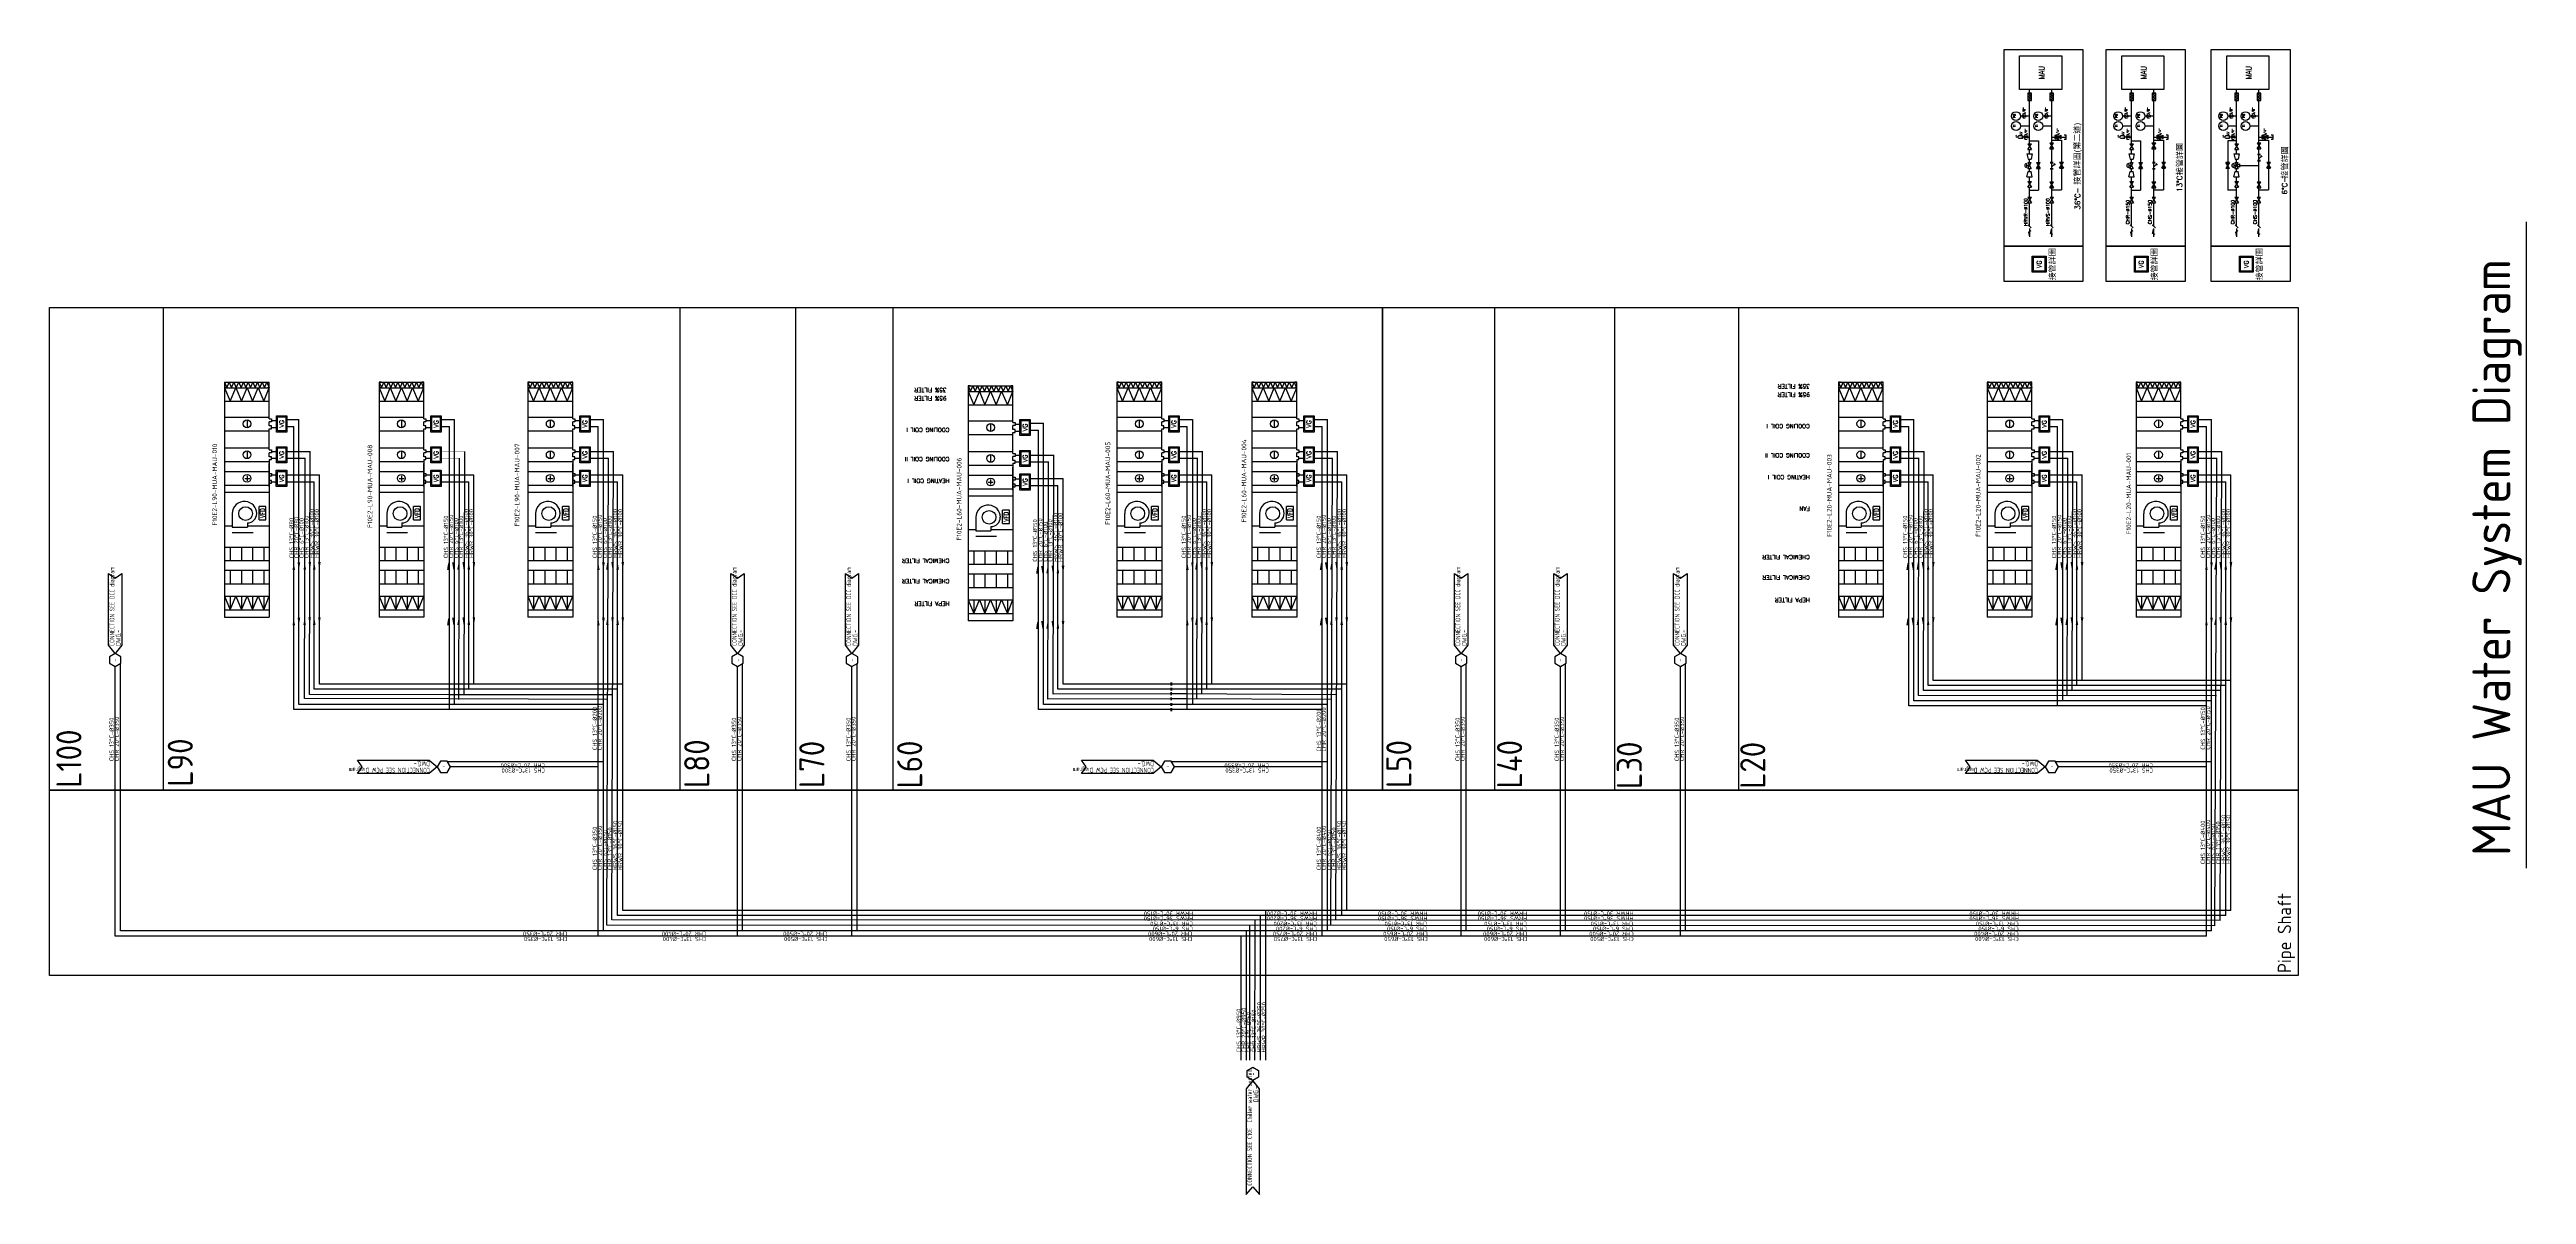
# Model space of a CAD drawing. Header units: millimetres. Extents: x -2605 to 1683, y 486 to 7557.
# Drawn here: x -2605 to -1124, y 6872 to 7557 of the extents above.
import ezdxf
from ezdxf.enums import TextEntityAlignment as Align

# ---------------------------------------------------------------- set-up
doc = ezdxf.new("R2010")
doc.units = ezdxf.units.MM
doc.linetypes.add('HIDDEN', pattern=[9.525, 6.35, -3.175])
for name, color, linetype in [('0-CHR-中溫', 30, 'Continuous'), ('0-CHR-低溫', 4, 'Continuous'), ('0-CHS-中溫', 3, 'Continuous'), ('0-CHS-低溫', 5, 'Continuous'), ('0-HWR', 6, 'Continuous'), ('0-HWS', 1, 'Continuous'), ('01', 1, 'Continuous'), ('02', 7, 'Continuous'), ('02-1', 7, 'Continuous'), ('03', 7, 'Continuous'), ('0圖號', 7, 'Continuous'), ('A-DETL-01', 1, 'Continuous'), ('DETL-TXT', 4, 'Continuous'), ('M-CEQPM-MAU', 22, 'Continuous'), ('M-CMDUCT-TEXT', 3, 'Continuous'), ('M-CPIPE-TEXT', 3, 'Continuous'), ('M-EQPM-TXT', 4, 'Continuous'), ('M-FM-LINE3', 3, 'Continuous')]:
    doc.layers.add(name, color=color, linetype=linetype)
doc.styles.add('AA-TXT', font='isocp.shx', dxfattribs={"bigfont": 'chineset.shx'})
doc.styles.add('HKEC', font='romans.shx', dxfattribs={"bigfont": 'china.shx'})
doc.styles.get("Standard").update_dxf_attribs({"font": 'arial.ttf'})
doc.styles.add('STDTEXT', font='simplex.shx', dxfattribs={"bigfont": 'china.shx'})

# ---------------------------------------------------------------- blocks, each defined once
blk = doc.blocks.new('A$Cc4eae78a')
at = {"layer": '03'}
for points in [[(0, 2), (9.4, 2), (9.4, -4), (0, -4)], [(0.7, 1.4), (8.8, 1.4), (8.8, -3.4), (0.7, -3.4)]]:
    blk.add_lwpolyline(points, close=True, dxfattribs=at)
at = {"layer": '03', "linetype": 'Continuous', "ltscale": 200, "style": 'HKEC'}
blk.add_text('VG', height=2.7, dxfattribs=at).set_placement((4.7, -1), align=Align.MIDDLE)
blk = doc.blocks.new('transition')
for p, q in [((2.4, 1.2), (0, 0.7)), ((0, 0.7), (0, -0.7)), ((2.4, 1.2), (2.4, -1.2)), ((2.4, -1.2), (0, -0.7))]:
    blk.add_line(p, q)
blk = doc.blocks.new('valve')
at = {"color": 0}
for p, q in [((-1.3, 0.8), (-1.3, -0.8)), ((-1.3, 0.8), (1.3, -0.8)), ((1.3, 0.8), (-1.3, -0.8)), ((1.3, 0.8), (1.3, -0.8))]:
    blk.add_line(p, q, dxfattribs=at)
blk = doc.blocks.new('air vent-2')
for p, q in [((-0.6, 0), (-0.6, 1.6)), ((-0.6, 0), (0.5, 0)), ((0, 2.1), (0, 2.6)), ((0.5, 0), (0.5, 1.6))]:
    blk.add_line(p, q)
for centre, radius, start, end in [((0, 1.5), 0.556, 8.2547, 171.7453), ((0.4, 2.5), 0.415, 12.5513, 167.4487)]:
    blk.add_arc(centre, radius, start, end)
blk = doc.blocks.new('A$C7F002F0C')
for p, q in [((-264, 48), (-264, -48)), ((-264, 48), (-97, -48)), ((-97, 48), (-264, -48)), ((-97, 48), (-97, -48))]:
    blk.add_line(p, q)
at = {"color": 7, "linetype": 'Continuous', "ltscale": 30}
blk.add_line((-180, 84), (-180, 0), dxfattribs=at)
for points in [[(-180, 84), (-236, 84)], [(-125, 84), (-180, 84)]]:
    blk.add_lwpolyline(points)
blk.add_arc((-180, 84), 55.7, 360, 180)
blk = doc.blocks.new('Y type strainer-flange')
for p, q in [((-1.8, 0.8), (-1.8, -0.8)), ((-1.5, 0.8), (-1.5, -0.8)), ((1.5, 0.8), (1.5, -0.8)), ((1.8, 0.8), (1.8, -0.8)), ((1.1, -1), (0.3, -1.8))]:
    blk.add_line(p, q)
at = {"linetype": 'Continuous', "ltscale": 30}
for p, q in [((-1.5, 0), (1.5, 0)), ((-0.7, 0), (0.7, -1.4))]:
    blk.add_line(p, q, dxfattribs=at)

msp = doc.modelspace()

# ---------------------------------------------------------------- hatches: boundary and pattern name
at = {"layer": '02'}
h = msp.add_hatch(color=256, dxfattribs=at)
h.paths.add_polyline_path([(-1405.8, 7505.4), (-1405.8, 7503.4), (-1404, 7504.4)])
h.paths.add_polyline_path([(-1404, 7504.4), (-1402.3, 7503.4), (-1402.3, 7505.4)])
h = msp.add_hatch(color=256, dxfattribs=at)
h.paths.add_polyline_path([(-1344.7, 7505.4), (-1344.7, 7503.4), (-1343, 7504.4)])
h.paths.add_polyline_path([(-1343, 7504.4), (-1341.3, 7503.4), (-1341.3, 7505.4)])
h = msp.add_hatch(color=256, dxfattribs=at)
h.paths.add_polyline_path([(-1281.9, 7505.4), (-1281.9, 7503.4), (-1280.2, 7504.4)])
h.paths.add_polyline_path([(-1280.2, 7504.4), (-1278.5, 7503.4), (-1278.5, 7505.4)])
h = msp.add_hatch(color=256, dxfattribs=at)
h.paths.add_polyline_path([(-1416.8, 7485.7), (-1414.8, 7485.7), (-1415.8, 7487.4)])
h.paths.add_polyline_path([(-1416.8, 7489.1), (-1415.8, 7487.4), (-1414.8, 7489.1)])
h = msp.add_hatch(color=256, dxfattribs=at)
h.paths.add_polyline_path([(-1403, 7485.7), (-1401, 7485.7), (-1402, 7487.5)])
h.paths.add_polyline_path([(-1403, 7489.3), (-1402, 7487.5), (-1401, 7489.3)])
h = msp.add_hatch(color=256, dxfattribs=at)
h.paths.add_polyline_path([(-1355.7, 7485.7), (-1353.7, 7485.7), (-1354.7, 7487.4)])
h.paths.add_polyline_path([(-1355.7, 7489.1), (-1354.7, 7487.4), (-1353.7, 7489.1)])
h = msp.add_hatch(color=256, dxfattribs=at)
h.paths.add_polyline_path([(-1342, 7485.7), (-1339.9, 7485.7), (-1341, 7487.5)])
h.paths.add_polyline_path([(-1342, 7489.3), (-1341, 7487.5), (-1339.9, 7489.3)])
h = msp.add_hatch(color=256, dxfattribs=at)
h.paths.add_polyline_path([(-1301.6, 7485.7), (-1303.6, 7485.7), (-1302.6, 7487.4)])
h.paths.add_polyline_path([(-1301.6, 7489.1), (-1302.6, 7487.4), (-1303.6, 7489.1)])
h = msp.add_hatch(color=256, dxfattribs=at)
h.paths.add_polyline_path([(-1279.2, 7485.7), (-1277.1, 7485.7), (-1278.2, 7487.5)])
h.paths.add_polyline_path([(-1279.2, 7489.3), (-1278.2, 7487.5), (-1277.1, 7489.3)])
at = {"layer": 'M-FM-LINE3', "linetype": 'Continuous'}
h = msp.add_hatch(dxfattribs=at)
h.set_pattern_fill('ANSI37', scale=8.333333, angle=90, style=0)
h.set_pattern_definition([(135, (-1142.4337, 7095.9916), (-0.7365696, -0.7365696), []), (225, (-1142.4337, 7095.9916), (0.7365696, -0.7365696), [])])
h.paths.add_polyline_path([(-1420, 7530.6), (-1422.2, 7530.6), (-1422.2, 7526.3), (-1420, 7526.3)])
h = msp.add_hatch(dxfattribs=at)
h.set_pattern_fill('ANSI37', scale=8.333333, angle=90, style=0)
h.set_pattern_definition([(135, (-1129.1308, 7095.9916), (-0.7365696, -0.7365696), []), (225, (-1129.1308, 7095.9916), (0.7365696, -0.7365696), [])])
h.paths.add_polyline_path([(-1406.7, 7530.6), (-1408.9, 7530.6), (-1408.9, 7526.3), (-1406.7, 7526.3)])
h = msp.add_hatch(dxfattribs=at)
h.set_pattern_fill('ANSI37', scale=8.333333, angle=90, style=0)
h.set_pattern_definition([(135, (-1081.4082, 7095.9916), (-0.7365696, -0.7365696), []), (225, (-1081.4082, 7095.9916), (0.7365696, -0.7365696), [])])
h.paths.add_polyline_path([(-1359, 7530.6), (-1361.1, 7530.6), (-1361.1, 7526.3), (-1359, 7526.3)])
h = msp.add_hatch(dxfattribs=at)
h.set_pattern_fill('ANSI37', scale=8.333333, angle=90, style=0)
h.set_pattern_definition([(135, (-1068.1054, 7095.9916), (-0.7365696, -0.7365696), []), (225, (-1068.1054, 7095.9916), (0.7365696, -0.7365696), [])])
h.paths.add_polyline_path([(-1345.7, 7530.6), (-1347.8, 7530.6), (-1347.8, 7526.3), (-1345.7, 7526.3)])
h = msp.add_hatch(dxfattribs=at)
h.set_pattern_fill('ANSI37', scale=8.333333, angle=90, style=0)
h.set_pattern_definition([(135, (-1018.6056, 7095.9916), (-0.7365696, -0.7365696), []), (225, (-1018.6056, 7095.9916), (0.7365696, -0.7365696), [])])
h.paths.add_polyline_path([(-1296.2, 7530.6), (-1298.3, 7530.6), (-1298.3, 7526.3), (-1296.2, 7526.3)])
h = msp.add_hatch(dxfattribs=at)
h.set_pattern_fill('ANSI37', scale=8.333333, angle=90, style=0)
h.set_pattern_definition([(135, (-1005.3028, 7095.9916), (-0.7365696, -0.7365696), []), (225, (-1005.3028, 7095.9916), (0.7365696, -0.7365696), [])])
h.paths.add_polyline_path([(-1282.9, 7530.6), (-1285, 7530.6), (-1285, 7526.3), (-1282.9, 7526.3)])

# ---------------------------------------------------------------- linework, layer by layer
at = {"ltscale": 1000}
for p, q in [((-1297.3, 7487.4), (-1295.5, 7488.4)), ((-1295.5, 7486.4), (-1297.3, 7487.4)), ((-1295.5, 7488.4), (-1295.5, 7486.4)), ((-1295.5, 7487.4), (-1284, 7487.4))]:
    msp.add_line(p, q, dxfattribs=at)
for points in [[(-1436.3, 7418), (-1436.3, 7439.2), (-1389.2, 7439.2), (-1389.2, 7418)], [(-1375.3, 7418), (-1375.3, 7439.2), (-1328.1, 7439.2), (-1328.1, 7418)], [(-1312.5, 7418), (-1312.5, 7439.2), (-1265.3, 7439.2), (-1265.3, 7418)]]:
    msp.add_lwpolyline(points, close=True, dxfattribs=at)
at = {"layer": '0-CHR-中溫', "color": 252, "ltscale": 1000}
for p, q in [((-2472.4, 7334.9), (-2469.5, 7334.9)), ((-2463.1, 7335.4), (-2455.9, 7335.4)), ((-2455.9, 7165), (-2455.9, 7335.4)), ((-2365.9, 7165), (-2455.9, 7165)), ((-1924.7, 7165), (-1934, 7165))]:
    msp.add_line(p, q, dxfattribs=at)
at = {"layer": '0-CHR-中溫', "ltscale": 1000}
for p, q in [((-2380.1, 7334.9), (-2377.1, 7334.9)), ((-2370.7, 7335.4), (-2362.8, 7335.4)), ((-2362.8, 7165), (-2362.8, 7335.4)), ((-2291.1, 7334.9), (-2288.1, 7334.9)), ((-2281.8, 7335.4), (-2273.8, 7335.4)), ((-2273.8, 7029.6), (-2273.8, 7335.4)), ((-2027.8, 7332.7), (-2024.9, 7332.7)), ((-2018.5, 7333.2), (-2010.6, 7333.2)), ((-2010.6, 7165), (-2010.6, 7333.2)), ((-1938.9, 7334.9), (-1935.9, 7334.9)), ((-1929.6, 7335.4), (-1921.6, 7335.4)), ((-1858.2, 7334.9), (-1855.2, 7334.9)), ((-1848.9, 7335.4), (-1840.9, 7335.4)), ((-1840.9, 7029.6), (-1840.9, 7335.4)), ((-1507.5, 7334.9), (-1504.5, 7334.9)), ((-1498.2, 7335.4), (-1490.2, 7335.4)), ((-1490.2, 7167.2), (-1490.2, 7335.4)), ((-1418.5, 7334.9), (-1415.6, 7334.9)), ((-1409.2, 7335.4), (-1401.3, 7335.4)), ((-1401.3, 7167.2), (-1401.3, 7335.4)), ((-1329.5, 7334.9), (-1326.6, 7334.9)), ((-1320.2, 7335.4), (-1312.3, 7335.4)), ((-1312.3, 7029.6), (-1312.3, 7335.4)), ((-2562.6, 7029.6), (-2562.6, 7189.4)), ((-2190.6, 7029.6), (-2190.6, 7189.4)), ((-2122.1, 7029.6), (-2122.1, 7189.4)), ((-1757.9, 7029.6), (-1757.9, 7189.4)), ((-1698.5, 7029.6), (-1698.5, 7189.4)), ((-1626.8, 7029.6), (-1626.8, 7189.4)), ((-2273.8, 7165), (-2365.9, 7165)), ((-1934.3, 7165), (-2010.6, 7165)), ((-1840.9, 7165), (-1934, 7165)), ((-1401.2, 7167.2), (-1490.2, 7167.2)), ((-1312.3, 7167.2), (-1401.3, 7167.2)), ((-2273.8, 7130.8), (-2367, 7130.8)), ((-1840.9, 7130.8), (-1934.1, 7130.8)), ((-1312.3, 7130.8), (-1405.5, 7130.8)), ((-1312.3, 7029.6), (-2562.6, 7029.6)), ((-1889.4, 6952.3), (-1889.4, 7029.6))]:
    msp.add_line(p, q, dxfattribs=at)
at = {"layer": '0-CHR-中溫'}
for points in [[(-1921.6, 7335.4), (-1921.6, 7165)], [(-1934.3, 7164.2), (-1934.3, 7165.9)], [(-1934, 7164.2), (-1934, 7165.9)]]:
    msp.add_lwpolyline(points, dxfattribs=at)
at = {"layer": '0-CHR-中溫', "color": 252, "ltscale": 1000}
for points in [[(-2455.1, 7250.1), (-2455.9, 7245.5), (-2456.7, 7250.1)], [(-2455.1, 7217), (-2455.9, 7212.4), (-2456.7, 7217)]]:
    msp.add_solid(points, dxfattribs=at)
at = {"layer": '0-CHR-中溫', "ltscale": 1000}
for points in [[(-2362.7, 7250.1), (-2363.5, 7245.5), (-2364.3, 7250.1)], [(-2273, 7250.1), (-2273.8, 7245.5), (-2274.6, 7250.1)], [(-2010.5, 7247.9), (-2011.3, 7243.3), (-2012.1, 7247.9)], [(-1920.9, 7250.1), (-1921.6, 7245.5), (-1922.4, 7250.1)], [(-1840.9, 7250.1), (-1841.6, 7245.5), (-1842.4, 7250.1)], [(-1490.2, 7250.1), (-1490.9, 7245.5), (-1491.7, 7250.1)], [(-1401.2, 7250.1), (-1402, 7245.5), (-1402.7, 7250.1)], [(-1311.5, 7250.1), (-1312.3, 7245.5), (-1313.1, 7250.1)], [(-2362.7, 7217), (-2363.5, 7212.4), (-2364.3, 7217)], [(-2273, 7217), (-2273.8, 7212.4), (-2274.6, 7217)], [(-2010.5, 7214.9), (-2011.3, 7210.2), (-2012.1, 7214.9)], [(-1920.9, 7217), (-1921.6, 7212.4), (-1922.4, 7217)], [(-1840.9, 7217), (-1841.6, 7212.4), (-1842.4, 7217)], [(-1490.2, 7217), (-1490.9, 7212.4), (-1491.7, 7217)], [(-1401.2, 7217), (-1402, 7212.4), (-1402.7, 7217)], [(-1311.5, 7217), (-1312.3, 7212.4), (-1313.1, 7217)]]:
    msp.add_solid(points, dxfattribs=at)
at = {"layer": '0-CHR-低溫', "color": 252, "ltscale": 1000}
for p, q in [((-2472.3, 7316.4), (-2469.4, 7316.4)), ((-2463.1, 7316.4), (-2449, 7316.4)), ((-2449.5, 7171), (-2449.1, 7316.4)), ((-2365.9, 7170.9), (-2449.5, 7171)), ((-1924.7, 7171.5), (-1934.1, 7171.5))]:
    msp.add_line(p, q, dxfattribs=at)
at = {"layer": '0-CHR-低溫', "ltscale": 1000}
for p, q in [((-2380, 7316.4), (-2377, 7316.4)), ((-2357.1, 7170.9), (-2356.7, 7316.4)), ((-2291, 7316.4), (-2288, 7316.4)), ((-2281.8, 7316.4), (-2267.7, 7316.4)), ((-2268.7, 7036.2), (-2267.8, 7316.4)), ((-1938.8, 7316.4), (-1935.8, 7316.4)), ((-1929.6, 7316.4), (-1915.5, 7316.4)), ((-1916, 7171.4), (-1915.6, 7316.4)), ((-1858.1, 7316.4), (-1855.1, 7316.4)), ((-1848.9, 7316.4), (-1834.8, 7316.4)), ((-1835.8, 7036), (-1834.9, 7316.4)), ((-1507.4, 7316.4), (-1504.4, 7316.4)), ((-1498.2, 7316.4), (-1484.1, 7316.4)), ((-1484.6, 7173.4), (-1484.2, 7316.4)), ((-1418.4, 7316.4), (-1415.4, 7316.4)), ((-1409.2, 7316.4), (-1395.1, 7316.4)), ((-1395.6, 7173.4), (-1395.2, 7316.4)), ((-1329.4, 7316.4), (-1326.5, 7316.4)), ((-1320.2, 7316.4), (-1306.1, 7316.4)), ((-1307.2, 7035.8), (-1306.2, 7316.4)), ((-2027.7, 7314.2), (-2024.8, 7314.2)), ((-2018.5, 7314.2), (-2004.4, 7314.2)), ((-2004.9, 7171.2), (-2004.5, 7314.2)), ((-2268.2, 7170.8), (-2365.9, 7170.9)), ((-1934.4, 7171.5), (-2005, 7171.2)), ((-1835.3, 7170.8), (-1934, 7171.5)), ((-1395.6, 7173.4), (-1484.6, 7173.4)), ((-1306.6, 7173.4), (-1395.7, 7173.4)), ((-1307.2, 7035.8), (-2268.7, 7036.2)), ((-1884.3, 6952.3), (-1884.2, 7036))]:
    msp.add_line(p, q, dxfattribs=at)
at = {"layer": '0-CHR-低溫', "linetype": 'HIDDEN', "ltscale": 0.01}
msp.add_line((-2370.7, 7316.4), (-2356.7, 7316.4), dxfattribs=at)
at = {"layer": '0-CHR-低溫'}
for points in [[(-1934.4, 7170.7), (-1934.4, 7172.4)], [(-1934.1, 7170.7), (-1934.1, 7172.4)]]:
    msp.add_lwpolyline(points, dxfattribs=at)
at = {"layer": '0-CHR-低溫', "color": 252, "ltscale": 1000}
for points in [[(-2448.6, 7250.2), (-2449.3, 7245.6), (-2450.1, 7250.2)], [(-2448.7, 7217.1), (-2449.4, 7212.5), (-2450.2, 7217.1)]]:
    msp.add_solid(points, dxfattribs=at)
at = {"layer": '0-CHR-低溫', "ltscale": 1000}
for points in [[(-2356.6, 7250.2), (-2357.4, 7245.6), (-2358.1, 7250.2)], [(-2267.6, 7250.2), (-2268.4, 7245.6), (-2269.1, 7250.2)], [(-2004.4, 7248), (-2005.1, 7243.4), (-2005.9, 7248)], [(-1915.4, 7250.2), (-1916.2, 7245.6), (-1917, 7250.2)], [(-1834.7, 7250.2), (-1835.5, 7245.6), (-1836.2, 7250.2)], [(-1484, 7250.2), (-1484.8, 7245.6), (-1485.6, 7250.2)], [(-1395.1, 7250.2), (-1395.8, 7245.6), (-1396.6, 7250.2)], [(-1306.1, 7250.2), (-1306.9, 7245.6), (-1307.6, 7250.2)], [(-2356.6, 7217.1), (-2357.4, 7212.5), (-2358.1, 7217.1)], [(-2267.6, 7217.1), (-2268.4, 7212.5), (-2269.1, 7217.1)], [(-2004.4, 7215), (-2005.1, 7210.3), (-2005.9, 7215)], [(-1915.4, 7217.1), (-1916.2, 7212.5), (-1917, 7217.1)], [(-1834.7, 7217.1), (-1835.5, 7212.5), (-1836.2, 7217.1)], [(-1484, 7217.1), (-1484.8, 7212.5), (-1485.6, 7217.1)], [(-1395.1, 7217.1), (-1395.8, 7212.5), (-1396.6, 7217.1)], [(-1306.1, 7217.1), (-1306.9, 7212.5), (-1307.6, 7217.1)]]:
    msp.add_solid(points, dxfattribs=at)
at = {"layer": '0-CHS-中溫', "color": 252, "ltscale": 1000}
for p, q in [((-2463.1, 7331.3), (-2459, 7331.3)), ((-2459, 7162), (-2459, 7331.3)), ((-2472.3, 7330.8), (-2469.3, 7330.8)), ((-2365.9, 7162), (-2459, 7162)), ((-1924.7, 7162), (-1934, 7162))]:
    msp.add_line(p, q, dxfattribs=at)
at = {"layer": '0-CHS-中溫', "ltscale": 1000}
for p, q in [((-2370.7, 7331.3), (-2365.9, 7331.3)), ((-2365.9, 7162), (-2365.9, 7331.3)), ((-2281.8, 7331.3), (-2276.9, 7331.3)), ((-2276.9, 7026.5), (-2276.9, 7331.3)), ((-1929.6, 7331.3), (-1924.7, 7331.3)), ((-1924.7, 7162), (-1924.7, 7331.3)), ((-1848.9, 7331.3), (-1844, 7331.3)), ((-1844, 7026.5), (-1844, 7331.3)), ((-1498.2, 7331.3), (-1493.3, 7331.3)), ((-1493.3, 7164.2), (-1493.3, 7331.3)), ((-1409.2, 7331.3), (-1404.3, 7331.3)), ((-1404.3, 7164.2), (-1404.3, 7331.3)), ((-1320.2, 7331.3), (-1315.4, 7331.3)), ((-1315.4, 7026.5), (-1315.4, 7331.3)), ((-2380, 7330.8), (-2377, 7330.8)), ((-2291, 7330.8), (-2288, 7330.8)), ((-2027.7, 7328.6), (-2024.8, 7328.6)), ((-2018.5, 7329.1), (-2013.6, 7329.1)), ((-2013.6, 7162), (-2013.6, 7329.1)), ((-1938.8, 7330.8), (-1935.8, 7330.8)), ((-1858.1, 7330.8), (-1855.1, 7330.8)), ((-1507.4, 7330.8), (-1504.4, 7330.8)), ((-1418.4, 7330.8), (-1415.4, 7330.8)), ((-1329.4, 7330.8), (-1326.5, 7330.8)), ((-2565.7, 7026.5), (-2565.7, 7187.7)), ((-2193.6, 7026.5), (-2193.6, 7187.7)), ((-2125.2, 7026.5), (-2125.2, 7187.7)), ((-1761, 7026.5), (-1761, 7187.7)), ((-1701.6, 7026.5), (-1701.6, 7187.7)), ((-1629.9, 7026.5), (-1629.9, 7187.7)), ((-2276.9, 7162), (-2365.9, 7162)), ((-1934.3, 7162), (-2013.6, 7162)), ((-1844, 7162), (-1934, 7162)), ((-1404.3, 7164.2), (-1493.3, 7164.2)), ((-1315.4, 7164.2), (-1404.3, 7164.2)), ((-2276.9, 7127.7), (-2365.2, 7127.7)), ((-1844, 7127.7), (-1932.3, 7127.7)), ((-1315.4, 7127.7), (-1403.7, 7127.7)), ((-1315.4, 7026.5), (-2565.7, 7026.5)), ((-1892.5, 6952.3), (-1892.5, 7026.5))]:
    msp.add_line(p, q, dxfattribs=at)
at = {"layer": '0-CHS-中溫'}
for points in [[(-1934.3, 7161.1), (-1934.3, 7162.8)], [(-1934, 7161.1), (-1934, 7162.8)]]:
    msp.add_lwpolyline(points, dxfattribs=at)
at = {"layer": '0-CHS-中溫', "color": 252, "ltscale": 1000}
for points in [[(-2458.2, 7245.5), (-2459, 7250.1), (-2459.7, 7245.5)], [(-2458.2, 7212.4), (-2459, 7217), (-2459.7, 7212.4)]]:
    msp.add_solid(points, dxfattribs=at)
at = {"layer": '0-CHS-中溫', "ltscale": 1000}
for points in [[(-2365.8, 7245.5), (-2366.6, 7250.1), (-2367.3, 7245.5)], [(-2276.1, 7245.5), (-2276.9, 7250.1), (-2277.6, 7245.5)], [(-2013.6, 7243.3), (-2014.4, 7247.9), (-2015.1, 7243.3)], [(-1923.9, 7245.5), (-1924.7, 7250.1), (-1925.5, 7245.5)], [(-1843.9, 7245.5), (-1844.7, 7250.1), (-1845.5, 7245.5)], [(-1493.2, 7245.5), (-1494, 7250.1), (-1494.8, 7245.5)], [(-1404.3, 7245.5), (-1405, 7250.1), (-1405.8, 7245.5)], [(-1314.6, 7245.5), (-1315.4, 7250.1), (-1316.1, 7245.5)], [(-2365.8, 7212.4), (-2366.6, 7217), (-2367.3, 7212.4)], [(-2276.1, 7212.4), (-2276.9, 7217), (-2277.6, 7212.4)], [(-2013.6, 7210.2), (-2014.4, 7214.9), (-2015.1, 7210.2)], [(-1923.9, 7212.4), (-1924.7, 7217), (-1925.5, 7212.4)], [(-1843.9, 7212.4), (-1844.7, 7217), (-1845.5, 7212.4)], [(-1493.2, 7212.4), (-1494, 7217), (-1494.8, 7212.4)], [(-1404.3, 7212.4), (-1405, 7217), (-1405.8, 7212.4)], [(-1314.6, 7212.4), (-1315.4, 7217), (-1316.1, 7212.4)]]:
    msp.add_solid(points, dxfattribs=at)
at = {"layer": '0-CHS-低溫', "color": 252, "ltscale": 1000}
for p, q in [((-2472.3, 7312.3), (-2469.3, 7312.3)), ((-2463.1, 7312.3), (-2452.1, 7312.3)), ((-2452.6, 7168.6), (-2452.2, 7312.3)), ((-2365.9, 7168.5), (-2452.6, 7168.6)), ((-1924.7, 7168.5), (-1934.1, 7168.5))]:
    msp.add_line(p, q, dxfattribs=at)
at = {"layer": '0-CHS-低溫', "ltscale": 1000}
for p, q in [((-2380, 7312.3), (-2377, 7312.3)), ((-2360.2, 7168.1), (-2359.8, 7312.3)), ((-2291, 7312.3), (-2288, 7312.3)), ((-2281.8, 7312.3), (-2270.7, 7312.3)), ((-2271.8, 7033.1), (-2270.8, 7312.3)), ((-2027.7, 7310.2), (-2024.8, 7310.2)), ((-2018.5, 7310.1), (-2007.5, 7310.1)), ((-2008, 7168.2), (-2007.6, 7310.1)), ((-1938.8, 7312.3), (-1935.8, 7312.3)), ((-1929.6, 7312.3), (-1918.5, 7312.3)), ((-1919, 7168.4), (-1918.6, 7312.3)), ((-1858.1, 7312.3), (-1855.1, 7312.3)), ((-1848.9, 7312.3), (-1837.8, 7312.3)), ((-1838.9, 7033), (-1837.9, 7312.3)), ((-1507.4, 7312.3), (-1504.4, 7312.3)), ((-1498.2, 7312.3), (-1487.2, 7312.3)), ((-1487.6, 7170.4), (-1487.3, 7312.3)), ((-1418.4, 7312.3), (-1415.4, 7312.3)), ((-1409.2, 7312.3), (-1398.2, 7312.3)), ((-1398.7, 7170.4), (-1398.3, 7312.3)), ((-1329.4, 7312.3), (-1326.5, 7312.3)), ((-1320.2, 7312.3), (-1309.2, 7312.3)), ((-1310.3, 7032.7), (-1309.2, 7312.3)), ((-2271.3, 7168.1), (-2365.9, 7168.5)), ((-1934.4, 7168.5), (-2008.1, 7168.2)), ((-1838.4, 7168.1), (-1934, 7168.5)), ((-1398.3, 7170.3), (-1487.7, 7170.4)), ((-1309.3, 7170.3), (-1398.8, 7170.4)), ((-1310.3, 7032.7), (-2271.8, 7033.1)), ((-1887.4, 6952.3), (-1887.3, 7033))]:
    msp.add_line(p, q, dxfattribs=at)
at = {"layer": '0-CHS-低溫', "linetype": 'HIDDEN', "ltscale": 0.01}
msp.add_line((-2370.7, 7312.3), (-2359.7, 7312.3), dxfattribs=at)
at = {"layer": '0-CHS-低溫'}
for points in [[(-1934.4, 7167.6), (-1934.4, 7169.3)], [(-1934.1, 7167.6), (-1934.1, 7169.3)]]:
    msp.add_lwpolyline(points, dxfattribs=at)
at = {"layer": '0-CHS-低溫', "color": 252, "ltscale": 1000}
for points in [[(-2451.6, 7245.6), (-2452.4, 7250.2), (-2453.1, 7245.6)], [(-2451.7, 7212.5), (-2452.5, 7217.1), (-2453.2, 7212.5)]]:
    msp.add_solid(points, dxfattribs=at)
at = {"layer": '0-CHS-低溫', "ltscale": 1000}
for points in [[(-2359.7, 7245.6), (-2360.4, 7250.2), (-2361.2, 7245.6)], [(-2270.7, 7245.6), (-2271.5, 7250.2), (-2272.2, 7245.6)], [(-2007.5, 7243.4), (-2008.2, 7248), (-2009, 7243.4)], [(-1918.5, 7245.6), (-1919.3, 7250.2), (-1920, 7245.6)], [(-1837.8, 7245.6), (-1838.5, 7250.2), (-1839.3, 7245.6)], [(-1487.1, 7245.6), (-1487.9, 7250.2), (-1488.6, 7245.6)], [(-1398.1, 7245.6), (-1398.9, 7250.2), (-1399.7, 7245.6)], [(-1309.2, 7245.6), (-1309.9, 7250.2), (-1310.7, 7245.6)], [(-2359.7, 7212.5), (-2360.4, 7217.1), (-2361.2, 7212.5)], [(-2270.7, 7212.5), (-2271.5, 7217.1), (-2272.2, 7212.5)], [(-2007.5, 7210.3), (-2008.2, 7215), (-2009, 7210.3)], [(-1918.5, 7212.5), (-1919.3, 7217.1), (-1920, 7212.5)], [(-1837.8, 7212.5), (-1838.5, 7217.1), (-1839.3, 7212.5)], [(-1487.1, 7212.5), (-1487.9, 7217.1), (-1488.6, 7212.5)], [(-1398.1, 7212.5), (-1398.9, 7217.1), (-1399.7, 7212.5)], [(-1309.2, 7212.5), (-1309.9, 7217.1), (-1310.7, 7212.5)]]:
    msp.add_solid(points, dxfattribs=at)
at = {"layer": '0-HWR', "color": 252, "ltscale": 1000}
for p, q in [((-2472.3, 7302.3), (-2469.4, 7302.3)), ((-2443.6, 7177.3), (-2443.6, 7302.3)), ((-2455.9, 7177.3), (-2455.9, 7177.3)), ((-2365.9, 7177.3), (-2443.6, 7177.3)), ((-1924.7, 7177.3), (-1934, 7177.3))]:
    msp.add_line(p, q, dxfattribs=at)
at = {"layer": '0-HWR', "color": 252, "ltscale": 0.05}
msp.add_line((-2463.1, 7302.3), (-2443.6, 7302.3), dxfattribs=at)
at = {"layer": '0-HWR', "ltscale": 1000}
for p, q in [((-2379.9, 7302.3), (-2377, 7302.3)), ((-2351.2, 7177.3), (-2351.2, 7302.3)), ((-2291, 7302.3), (-2288, 7302.3)), ((-2262.2, 7041.9), (-2262.2, 7302.3)), ((-1938.8, 7302.3), (-1935.8, 7302.3)), ((-1910, 7177.3), (-1910, 7302.3)), ((-1858.1, 7302.3), (-1855.1, 7302.3)), ((-1829.3, 7041.9), (-1829.3, 7302.3)), ((-1507.4, 7302.3), (-1504.4, 7302.3)), ((-1478.7, 7179.5), (-1478.7, 7302.3)), ((-1418.4, 7302.3), (-1415.4, 7302.3)), ((-1389.7, 7179.5), (-1389.7, 7302.3)), ((-1329.4, 7302.3), (-1326.5, 7302.3)), ((-1300.7, 7041.9), (-1300.7, 7302.3)), ((-2027.7, 7300.1), (-2024.8, 7300.1)), ((-1999, 7177.3), (-1999, 7300.2)), ((-2262.2, 7177.3), (-2365.9, 7177.3)), ((-1934.3, 7177.3), (-1999, 7177.3)), ((-1829.3, 7177.3), (-1934, 7177.3)), ((-1389.7, 7179.5), (-1478.7, 7179.5)), ((-1300.7, 7179.5), (-1389.7, 7179.5)), ((-1300.7, 7041.9), (-2262.2, 7041.9)), ((-1877.8, 6952.3), (-1877.8, 7041.9))]:
    msp.add_line(p, q, dxfattribs=at)
at = {"layer": '0-HWR', "ltscale": 0.05}
for p, q in [((-2370.7, 7302.3), (-2351.2, 7302.3)), ((-2281.8, 7302.3), (-2262.2, 7302.3)), ((-1929.6, 7302.3), (-1910, 7302.3)), ((-1848.9, 7302.3), (-1829.3, 7302.3)), ((-1498.2, 7302.3), (-1478.7, 7302.3)), ((-1409.2, 7302.3), (-1389.7, 7302.3)), ((-1320.2, 7302.3), (-1300.7, 7302.3)), ((-2018.5, 7300.2), (-1999, 7300.2))]:
    msp.add_line(p, q, dxfattribs=at)
at = {"layer": '0-HWR'}
for points in [[(-1934.3, 7176.5), (-1934.3, 7178.2)], [(-1934, 7176.5), (-1934, 7178.2)]]:
    msp.add_lwpolyline(points, dxfattribs=at)
at = {"layer": '0-HWR', "color": 252, "ltscale": 1000}
for points in [[(-2442.9, 7250.2), (-2443.6, 7245.6), (-2444.4, 7250.2)], [(-2442.9, 7217.1), (-2443.6, 7212.5), (-2444.4, 7217.1)]]:
    msp.add_solid(points, dxfattribs=at)
at = {"layer": '0-HWR', "ltscale": 1000}
for points in [[(-2350.5, 7250.2), (-2351.2, 7245.6), (-2352, 7250.2)], [(-2261.5, 7250.2), (-2262.2, 7245.6), (-2263, 7250.2)], [(-1998.2, 7248), (-1999, 7243.4), (-1999.8, 7248)], [(-1909.3, 7250.2), (-1910, 7245.6), (-1910.8, 7250.2)], [(-1828.6, 7250.2), (-1829.3, 7245.6), (-1830.1, 7250.2)], [(-1477.9, 7250.2), (-1478.7, 7245.6), (-1479.4, 7250.2)], [(-1388.9, 7250.2), (-1389.7, 7245.6), (-1390.5, 7250.2)], [(-1299.9, 7250.2), (-1300.7, 7245.6), (-1301.5, 7250.2)], [(-2350.5, 7217.1), (-2351.2, 7212.5), (-2352, 7217.1)], [(-2261.5, 7217.1), (-2262.2, 7212.5), (-2263, 7217.1)], [(-1998.2, 7215), (-1999, 7210.3), (-1999.8, 7215)], [(-1909.3, 7217.1), (-1910, 7212.5), (-1910.8, 7217.1)], [(-1828.6, 7217.1), (-1829.3, 7212.5), (-1830.1, 7217.1)], [(-1477.9, 7217.1), (-1478.7, 7212.5), (-1479.4, 7217.1)], [(-1388.9, 7217.1), (-1389.7, 7212.5), (-1390.5, 7217.1)], [(-1299.9, 7217.1), (-1300.7, 7212.5), (-1301.5, 7217.1)]]:
    msp.add_solid(points, dxfattribs=at)
at = {"layer": '0-HWS', "color": 252, "ltscale": 1000}
for p, q in [((-2472.3, 7298.3), (-2469.4, 7298.3)), ((-2446.7, 7174.2), (-2446.7, 7298.3)), ((-2459, 7174.2), (-2459, 7174.2)), ((-2365.9, 7174.2), (-2446.7, 7174.2)), ((-1924.7, 7174.2), (-1934, 7174.2))]:
    msp.add_line(p, q, dxfattribs=at)
at = {"layer": '0-HWS', "color": 252, "ltscale": 0.05}
msp.add_line((-2463.1, 7298.3), (-2446.7, 7298.3), dxfattribs=at)
at = {"layer": '0-HWS', "ltscale": 1000}
for p, q in [((-2380, 7298.3), (-2377, 7298.3)), ((-2354.3, 7174.2), (-2354.3, 7298.3)), ((-2291, 7298.3), (-2288, 7298.3)), ((-2265.3, 7038.8), (-2265.3, 7298.3)), ((-2027.7, 7296.1), (-2024.8, 7296.1)), ((-2002.1, 7174.2), (-2002.1, 7296.1)), ((-1938.8, 7298.3), (-1935.8, 7298.3)), ((-1913.1, 7174.2), (-1913.1, 7298.3)), ((-1858.1, 7298.3), (-1855.1, 7298.3)), ((-1832.4, 7038.8), (-1832.4, 7298.3)), ((-1507.4, 7298.3), (-1504.4, 7298.3)), ((-1481.7, 7176.4), (-1481.7, 7298.3)), ((-1418.4, 7298.3), (-1415.4, 7298.3)), ((-1392.8, 7176.4), (-1392.8, 7298.3)), ((-1329.4, 7298.3), (-1326.5, 7298.3)), ((-1303.8, 7038.8), (-1303.8, 7298.3)), ((-2265.3, 7174.2), (-2365.9, 7174.2)), ((-1934.3, 7174.2), (-2002.1, 7174.2)), ((-1832.4, 7174.2), (-1934, 7174.2)), ((-1392.8, 7176.4), (-1481.7, 7176.4)), ((-1303.8, 7176.4), (-1392.8, 7176.4)), ((-1303.8, 7038.8), (-2265.3, 7038.8)), ((-1880.9, 6952.3), (-1880.9, 7038.8))]:
    msp.add_line(p, q, dxfattribs=at)
at = {"layer": '0-HWS', "ltscale": 0.05}
for p, q in [((-2370.7, 7298.3), (-2354.3, 7298.3)), ((-2281.8, 7298.3), (-2265.3, 7298.3)), ((-2018.5, 7296.1), (-2002.1, 7296.1)), ((-1929.6, 7298.3), (-1913.1, 7298.3)), ((-1848.9, 7298.3), (-1832.4, 7298.3)), ((-1498.2, 7298.3), (-1481.7, 7298.3)), ((-1409.2, 7298.3), (-1392.8, 7298.3)), ((-1320.2, 7298.3), (-1303.8, 7298.3))]:
    msp.add_line(p, q, dxfattribs=at)
at = {"layer": '0-HWS'}
for points in [[(-1934.3, 7173.4), (-1934.3, 7175.1)], [(-1934, 7173.4), (-1934, 7175.1)]]:
    msp.add_lwpolyline(points, dxfattribs=at)
at = {"layer": '0-HWS', "color": 252, "ltscale": 1000}
for points in [[(-2445.9, 7245.6), (-2446.7, 7250.2), (-2447.5, 7245.6)], [(-2445.9, 7212.5), (-2446.7, 7217.1), (-2447.5, 7212.5)]]:
    msp.add_solid(points, dxfattribs=at)
at = {"layer": '0-HWS', "ltscale": 1000}
for points in [[(-2353.5, 7245.6), (-2354.3, 7250.2), (-2355.1, 7245.6)], [(-2264.5, 7245.6), (-2265.3, 7250.2), (-2266.1, 7245.6)], [(-2001.3, 7243.4), (-2002.1, 7248), (-2002.8, 7243.4)], [(-1912.4, 7245.6), (-1913.1, 7250.2), (-1913.9, 7245.6)], [(-1831.6, 7245.6), (-1832.4, 7250.2), (-1833.2, 7245.6)], [(-1481, 7245.6), (-1481.7, 7250.2), (-1482.5, 7245.6)], [(-1392, 7245.6), (-1392.8, 7250.2), (-1393.5, 7245.6)], [(-1303, 7245.6), (-1303.8, 7250.2), (-1304.6, 7245.6)], [(-2353.5, 7212.5), (-2354.3, 7217.1), (-2355.1, 7212.5)], [(-2264.5, 7212.5), (-2265.3, 7217.1), (-2266.1, 7212.5)], [(-2001.3, 7210.3), (-2002.1, 7215), (-2002.8, 7210.3)], [(-1912.4, 7212.5), (-1913.1, 7217.1), (-1913.9, 7212.5)], [(-1831.6, 7212.5), (-1832.4, 7217.1), (-1833.2, 7212.5)], [(-1481, 7212.5), (-1481.7, 7217.1), (-1482.5, 7212.5)], [(-1392, 7212.5), (-1392.8, 7217.1), (-1393.5, 7212.5)], [(-1303, 7212.5), (-1303.8, 7217.1), (-1304.6, 7212.5)]]:
    msp.add_solid(points, dxfattribs=at)
at = {"layer": '01', "color": 6}
for p, q in [((-1421.1, 7530.6), (-1421.1, 7532.9)), ((-1421.1, 7500.4), (-1421.1, 7526.2)), ((-1422.1, 7504.4), (-1421.1, 7504.4)), ((-1421.1, 7502.1), (-1415.8, 7502.1)), ((-1421.1, 7494.3), (-1421.1, 7497)), ((-1415.8, 7502.1), (-1415.8, 7472.7)), ((-1421.1, 7489.1), (-1421.1, 7491.1)), ((-1421.1, 7483.7), (-1421.1, 7485.7)), ((-1421.1, 7477.8), (-1421.1, 7480.5)), ((-1421.1, 7468.5), (-1421.1, 7474.4)), ((-1421.1, 7472.7), (-1415.8, 7472.7)), ((-1421.1, 7451), (-1421.1, 7465.1))]:
    msp.add_line(p, q, dxfattribs=at)
at = {"layer": '01'}
for p, q in [((-1407.8, 7530.6), (-1407.8, 7532.9)), ((-1407.8, 7468.5), (-1407.8, 7526.2)), ((-1407.8, 7502.6), (-1402, 7502.6)), ((-1407.8, 7500.7), (-1407.8, 7500.7)), ((-1402, 7502.6), (-1402, 7472.8)), ((-1346.8, 7500.7), (-1346.8, 7500.7)), ((-1284, 7500.7), (-1284, 7500.7)), ((-1407.8, 7475.8), (-1407.8, 7475.8)), ((-1407.8, 7472.8), (-1402, 7472.8)), ((-1346.8, 7475.8), (-1346.8, 7475.8)), ((-1284, 7475.8), (-1284, 7475.8))]:
    msp.add_line(p, q, dxfattribs=at)
at = {"layer": '01', "color": 30}
for p, q in [((-1360.1, 7530.6), (-1360.1, 7532.9)), ((-1360.1, 7500.4), (-1360.1, 7526.2)), ((-1361.1, 7504.4), (-1360.1, 7504.4)), ((-1360.1, 7502.1), (-1354.7, 7502.1)), ((-1360.1, 7494.3), (-1360.1, 7497)), ((-1354.7, 7502.1), (-1354.7, 7472.7)), ((-1360.1, 7489.1), (-1360.1, 7491.1)), ((-1360.1, 7483.7), (-1360.1, 7485.7)), ((-1360.1, 7477.8), (-1360.1, 7480.5)), ((-1360.1, 7468.5), (-1360.1, 7474.4)), ((-1360.1, 7472.7), (-1354.7, 7472.7)), ((-1360.1, 7451), (-1360.1, 7465.1))]:
    msp.add_line(p, q, dxfattribs=at)
at = {"layer": '01', "color": 3}
for p, q in [((-1346.8, 7530.6), (-1346.8, 7532.9)), ((-1346.8, 7468.5), (-1346.8, 7526.2)), ((-1346.8, 7502.6), (-1341, 7502.6)), ((-1341, 7502.6), (-1341, 7472.8)), ((-1346.8, 7472.8), (-1341, 7472.8)), ((-1346.8, 7451), (-1346.8, 7465.1))]:
    msp.add_line(p, q, dxfattribs=at)
at = {"layer": '01', "color": 4}
for p, q in [((-1297.3, 7530.6), (-1297.3, 7532.9)), ((-1297.3, 7500.4), (-1297.3, 7526.2)), ((-1297.3, 7502.1), (-1302.6, 7502.1)), ((-1302.6, 7502.1), (-1302.6, 7472.7)), ((-1297.3, 7494.3), (-1297.3, 7497)), ((-1297.3, 7489.1), (-1297.3, 7491.1)), ((-1297.3, 7483.7), (-1297.3, 7485.7)), ((-1297.3, 7477.8), (-1297.3, 7480.5)), ((-1297.3, 7472.7), (-1302.6, 7472.7)), ((-1297.3, 7468.5), (-1297.3, 7474.4)), ((-1297.3, 7451), (-1297.3, 7465.1))]:
    msp.add_line(p, q, dxfattribs=at)
at = {"layer": '01', "color": 5}
for p, q in [((-1284, 7530.6), (-1284, 7532.9)), ((-1284, 7468.5), (-1284, 7526.2)), ((-1298.3, 7504.4), (-1297.3, 7504.4)), ((-1284, 7502.6), (-1278.2, 7502.6)), ((-1278.2, 7502.6), (-1278.2, 7472.8)), ((-1284, 7472.8), (-1278.2, 7472.8)), ((-1284, 7451), (-1284, 7465.1))]:
    msp.add_line(p, q, dxfattribs=at)
at = {"layer": '01', "color": 7, "ltscale": 200}
for p, q in [((-1407.8, 7504.4), (-1405.8, 7504.4)), ((-1402.3, 7504.4), (-1399.6, 7504.4)), ((-1346.8, 7504.4), (-1344.7, 7504.4)), ((-1341.3, 7504.4), (-1338.6, 7504.4)), ((-1284, 7504.4), (-1281.9, 7504.4)), ((-1278.5, 7504.4), (-1275.8, 7504.4))]:
    msp.add_line(p, q, dxfattribs=at)
at = {"layer": '01', "color": 1}
msp.add_line((-1407.8, 7451), (-1407.8, 7465.1), dxfattribs=at)
at = {"layer": '01', "color": 6, "linetype": 'Continuous'}
msp.add_line((-1422, 7451.9), (-1420.2, 7450.1), dxfattribs=at)
at = {"layer": '01', "linetype": 'Continuous'}
msp.add_line((-1408.7, 7451.9), (-1406.9, 7450.1), dxfattribs=at)
at = {"layer": '01', "color": 30, "linetype": 'Continuous'}
msp.add_line((-1361, 7451.9), (-1359.2, 7450.1), dxfattribs=at)
at = {"layer": '01', "color": 3, "linetype": 'Continuous'}
msp.add_line((-1347.7, 7451.9), (-1345.9, 7450.1), dxfattribs=at)
at = {"layer": '01', "color": 4, "linetype": 'Continuous'}
msp.add_line((-1298.2, 7451.9), (-1296.4, 7450.1), dxfattribs=at)
at = {"layer": '01', "color": 5, "linetype": 'Continuous'}
msp.add_line((-1284.9, 7451.9), (-1283.1, 7450.1), dxfattribs=at)
at = {"layer": '01', "color": 7, "ltscale": 200}
for points in [[(-1400.5, 7503.2), (-1399.3, 7503.2), (-1399.3, 7505.6), (-1400.5, 7505.6)], [(-1339.5, 7503.2), (-1338.2, 7503.2), (-1338.2, 7505.6), (-1339.5, 7505.6)], [(-1276.7, 7503.2), (-1275.4, 7503.2), (-1275.4, 7505.6), (-1276.7, 7505.6)]]:
    msp.add_lwpolyline(points, dxfattribs=at)
at = {"layer": '02', "linetype": 'Continuous', "ltscale": 200}
for p, q in [((-1425.3, 7516.9), (-1426.5, 7516.9)), ((-1421.1, 7511), (-1426.5, 7511)), ((-1421.1, 7516.9), (-1423.2, 7516.9)), ((-1412, 7516.9), (-1413.2, 7516.9)), ((-1407.8, 7511), (-1413.2, 7511)), ((-1407.8, 7516.9), (-1409.9, 7516.9)), ((-1364.3, 7516.9), (-1365.5, 7516.9)), ((-1360.1, 7511), (-1365.5, 7511)), ((-1360.1, 7516.9), (-1362.2, 7516.9)), ((-1351, 7516.9), (-1352.2, 7516.9)), ((-1346.8, 7511), (-1352.2, 7511)), ((-1346.8, 7516.9), (-1348.9, 7516.9)), ((-1301.5, 7516.9), (-1302.7, 7516.9)), ((-1297.3, 7511), (-1302.7, 7511)), ((-1297.3, 7516.9), (-1299.4, 7516.9)), ((-1288.2, 7516.9), (-1289.4, 7516.9)), ((-1284, 7511), (-1289.4, 7511)), ((-1284, 7516.9), (-1286.1, 7516.9)), ((-1424.2, 7504.4), (-1425.4, 7504.4)), ((-1363.2, 7504.4), (-1364.4, 7504.4)), ((-1300.4, 7504.4), (-1301.6, 7504.4))]:
    msp.add_line(p, q, dxfattribs=at)
at = {"layer": '02'}
for p, q in [((-1421.1, 7449.7), (-1421.1, 7444.7)), ((-1408.5, 7446.8), (-1407.8, 7449.7)), ((-1407.8, 7444.7), (-1407.8, 7449.7)), ((-1360.1, 7449.7), (-1360.1, 7444.7)), ((-1347.5, 7446.8), (-1346.8, 7449.7)), ((-1346.8, 7444.7), (-1346.8, 7449.7)), ((-1297.3, 7449.7), (-1297.3, 7444.7)), ((-1284.7, 7446.8), (-1284, 7449.7)), ((-1284, 7444.7), (-1284, 7449.7)), ((-1420.4, 7448.3), (-1421.8, 7447.6)), ((-1421.8, 7447.6), (-1421.1, 7444.7)), ((-1407.1, 7446.1), (-1408.5, 7446.8)), ((-1359.3, 7448.3), (-1360.8, 7447.6)), ((-1360.8, 7447.6), (-1360.1, 7444.7)), ((-1346, 7446.1), (-1347.5, 7446.8)), ((-1296.5, 7448.3), (-1298, 7447.6)), ((-1298, 7447.6), (-1297.3, 7444.7)), ((-1283.2, 7446.1), (-1284.7, 7446.8))]:
    msp.add_line(p, q, dxfattribs=at)
for points in [[(-1436.3, 7439.2), (-1436.3, 7556.7), (-1389.2, 7556.7), (-1389.2, 7439.2)], [(-1375.3, 7439.2), (-1375.3, 7556.7), (-1328.1, 7556.7), (-1328.1, 7439.2)], [(-1312.5, 7439.2), (-1312.5, 7556.7), (-1265.3, 7556.7), (-1265.3, 7439.2)], [(-1401.8, 7532.9), (-1427.1, 7532.9), (-1427.1, 7552.9), (-1401.8, 7552.9)], [(-1340.8, 7532.9), (-1366, 7532.9), (-1366, 7552.9), (-1340.8, 7552.9)], [(-1278, 7532.9), (-1303.2, 7532.9), (-1303.2, 7552.9), (-1278, 7552.9)]]:
    msp.add_lwpolyline(points, close=True, dxfattribs=at)
for centre in [(-1429.2, 7516.9), (-1429.2, 7511), (-1415.9, 7516.9), (-1415.9, 7511), (-1368.1, 7516.9), (-1368.1, 7511), (-1354.8, 7516.9), (-1354.8, 7511), (-1305.3, 7516.9), (-1305.3, 7511), (-1292, 7516.9), (-1292, 7511)]:
    msp.add_circle(centre, 2.66, dxfattribs=at)
at = {"layer": '03'}
for points in [[(-1419.5, 7423.5), (-1419.5, 7433.1), (-1411.2, 7433.1), (-1411.2, 7423.5)], [(-1418.8, 7424.2), (-1418.8, 7432.5), (-1411.9, 7432.5), (-1411.9, 7424.2)], [(-1358.4, 7423.5), (-1358.4, 7433.1), (-1350.2, 7433.1), (-1350.2, 7423.5)], [(-1357.8, 7424.2), (-1357.8, 7432.5), (-1350.9, 7432.5), (-1350.9, 7424.2)], [(-1295.6, 7423.5), (-1295.6, 7433.1), (-1287.4, 7433.1), (-1287.4, 7423.5)], [(-1294.9, 7424.2), (-1294.9, 7432.5), (-1288.1, 7432.5), (-1288.1, 7424.2)]]:
    msp.add_lwpolyline(points, close=True, dxfattribs=at)
at = {"layer": '03', "color": 252}
for points in [[(-2469.3, 7328), (-2469.3, 7337.7), (-2463.1, 7337.7), (-2463.1, 7328)], [(-2468.7, 7328.7), (-2468.7, 7337), (-2463.8, 7337), (-2463.8, 7328.7)], [(-2469.3, 7309.6), (-2469.3, 7319.2), (-2463.1, 7319.2), (-2463.1, 7309.6)], [(-2468.7, 7310.3), (-2468.7, 7318.5), (-2463.8, 7318.5), (-2463.8, 7310.3)], [(-2469.4, 7295.5), (-2469.4, 7305.1), (-2463.1, 7305.1), (-2463.1, 7295.5)], [(-2468.7, 7296.2), (-2468.7, 7304.4), (-2463.8, 7304.4), (-2463.8, 7296.2)]]:
    msp.add_lwpolyline(points, close=True, dxfattribs=at)
at = {"layer": 'A-DETL-01', "color": 252}
for points in [[(-2605, 7113.8), (-2605, 7402.4), (-1807.9, 7402.4), (-1807.9, 7113.8)], [(-2605, 7113.8), (-1260.5, 7113.8), (-1260.5, 7002.9), (-2605, 7002.9)]]:
    msp.add_lwpolyline(points, close=True, dxfattribs=at)
msp.add_lwpolyline([(-1807.9, 7113.8), (-1807.9, 7402.4)], dxfattribs=at)
at = {"layer": 'M-CEQPM-MAU', "color": 252, "ltscale": 0.1}
for p, q in [((-2500.3, 7357.9), (-2500.3, 7217.3)), ((-2500.3, 7357.9), (-2498.9, 7354.5)), ((-2500.3, 7357.9), (-2473.6, 7357.9)), ((-2500.3, 7354.5), (-2497, 7346.4)), ((-2499.2, 7354.5), (-2500.3, 7354.5)), ((-2500.3, 7354.5), (-2473.6, 7354.5)), ((-2500.3, 7346.4), (-2473.6, 7346.4)), ((-2499.2, 7354.5), (-2474.7, 7354.5)), ((-2498.9, 7354.5), (-2497.5, 7357.9)), ((-2497.5, 7357.9), (-2496.1, 7354.5)), ((-2497, 7346.4), (-2493.6, 7354.5)), ((-2496.1, 7354.5), (-2494.7, 7357.9)), ((-2494.7, 7357.9), (-2493.3, 7354.5)), ((-2493.6, 7354.5), (-2490.3, 7346.4)), ((-2493.3, 7354.5), (-2491.9, 7357.9)), ((-2491.9, 7357.9), (-2490.5, 7354.5)), ((-2490.5, 7354.5), (-2489.1, 7357.9)), ((-2490.3, 7346.4), (-2486.9, 7354.5)), ((-2489.1, 7357.9), (-2487.7, 7354.5)), ((-2487.7, 7354.5), (-2486.3, 7357.9)), ((-2486.9, 7354.5), (-2483.6, 7346.4)), ((-2486.3, 7357.9), (-2484.9, 7354.5)), ((-2484.9, 7354.5), (-2483.5, 7357.9)), ((-2483.6, 7346.4), (-2480.3, 7354.5)), ((-2483.5, 7357.9), (-2482.1, 7354.5)), ((-2482.1, 7354.5), (-2480.7, 7357.9)), ((-2480.7, 7357.9), (-2479.3, 7354.5)), ((-2480.3, 7354.5), (-2476.9, 7346.4)), ((-2479.3, 7354.5), (-2477.9, 7357.9)), ((-2477.9, 7357.9), (-2476.5, 7354.5)), ((-2476.9, 7346.4), (-2473.6, 7354.5)), ((-2476.5, 7354.5), (-2475.1, 7357.9)), ((-2475.1, 7357.9), (-2473.7, 7354.5)), ((-2473.6, 7354.5), (-2474.7, 7354.5)), ((-2473.7, 7354.5), (-2473.6, 7354.9)), ((-2473.6, 7335.8), (-2473.6, 7357.9)), ((-2500.3, 7336.9), (-2473.6, 7336.9)), ((-2486.9, 7335.2), (-2486.9, 7330.5)), ((-2473.6, 7335.8), (-2472.3, 7335.8)), ((-2473.6, 7331.7), (-2473.6, 7334)), ((-2472.3, 7334), (-2473.6, 7334)), ((-2472.3, 7331.7), (-2473.6, 7331.7)), ((-2472.3, 7335.8), (-2472.3, 7334)), ((-2472.3, 7330), (-2472.3, 7331.7)), ((-2500.3, 7328.8), (-2473.6, 7328.8)), ((-2500.3, 7318.5), (-2473.6, 7318.5)), ((-2486.9, 7316.7), (-2486.9, 7312.1)), ((-2473.6, 7330), (-2472.3, 7330)), ((-2473.6, 7317.3), (-2473.6, 7330)), ((-2473.6, 7317.3), (-2472.3, 7317.3)), ((-2472.3, 7317.3), (-2472.3, 7315.5)), ((-2500.3, 7310.3), (-2473.6, 7310.3)), ((-2500.3, 7304.4), (-2473.6, 7304.4)), ((-2486.9, 7301.8), (-2486.9, 7298.8)), ((-2473.6, 7313.2), (-2473.6, 7315.5)), ((-2472.3, 7315.5), (-2473.6, 7315.5)), ((-2472.3, 7313.2), (-2473.6, 7313.2)), ((-2473.6, 7311.5), (-2473.6, 7217.3)), ((-2473.6, 7311.5), (-2472.3, 7311.5)), ((-2473.6, 7295.5), (-2473.6, 7309.2)), ((-2473.6, 7303.2), (-2472.3, 7303.2)), ((-2473.6, 7299.1), (-2473.6, 7301.5)), ((-2472.3, 7301.5), (-2473.6, 7301.5)), ((-2472.3, 7311.5), (-2472.3, 7313.2)), ((-2472.3, 7303.2), (-2472.3, 7301.5)), ((-2500.3, 7296.2), (-2473.6, 7296.2)), ((-2500.3, 7292.1), (-2473.6, 7292.1)), ((-2472.3, 7299.1), (-2473.6, 7299.1)), ((-2473.6, 7297.4), (-2472.3, 7297.4)), ((-2472.3, 7297.4), (-2472.3, 7299.1)), ((-2495.7, 7271.7), (-2500.3, 7271.7)), ((-2495.7, 7279.2), (-2495.7, 7271.1)), ((-2486.7, 7273.6), (-2486.7, 7271.1)), ((-2473.6, 7271.7), (-2486.7, 7271.7)), ((-2479.7, 7275.5), (-2479.7, 7283.5)), ((-2475.6, 7283.5), (-2479.7, 7283.5)), ((-2479.7, 7275.5), (-2475.6, 7275.5)), ((-2475.6, 7275.5), (-2475.6, 7283.5)), ((-2500.3, 7259.2), (-2473.6, 7259.2)), ((-2497, 7259.2), (-2497, 7251.1)), ((-2495.7, 7271.1), (-2486.7, 7271.1)), ((-2483.3, 7267.7), (-2495.7, 7267.7)), ((-2490.3, 7259.2), (-2490.3, 7251.1)), ((-2483.6, 7259.2), (-2483.6, 7251.1)), ((-2476.9, 7259.2), (-2476.9, 7251.1)), ((-2500.3, 7251.1), (-2473.6, 7251.1)), ((-2500.3, 7245.4), (-2473.6, 7245.4)), ((-2497, 7245.4), (-2497, 7237.2)), ((-2490.3, 7245.4), (-2490.3, 7237.2)), ((-2483.6, 7245.4), (-2483.6, 7237.2)), ((-2476.9, 7245.4), (-2476.9, 7237.2)), ((-2500.3, 7237.2), (-2473.6, 7237.2)), ((-2500.3, 7229.9), (-2473.6, 7229.9)), ((-2500.3, 7229.9), (-2497, 7221.7)), ((-2497, 7221.7), (-2493.6, 7229.9)), ((-2497, 7229.9), (-2497, 7221.7)), ((-2493.6, 7229.9), (-2490.3, 7221.7)), ((-2490.3, 7221.7), (-2486.9, 7229.9)), ((-2490.3, 7229.9), (-2490.3, 7221.7)), ((-2486.9, 7229.9), (-2483.6, 7221.7)), ((-2483.6, 7229.9), (-2483.6, 7221.7)), ((-2483.6, 7221.7), (-2480.3, 7229.9)), ((-2480.3, 7229.9), (-2476.9, 7221.7)), ((-2476.9, 7221.7), (-2473.6, 7229.9)), ((-2476.9, 7229.9), (-2476.9, 7221.7)), ((-2500.3, 7221.7), (-2473.6, 7221.7)), ((-2500.3, 7217.3), (-2473.6, 7217.3))]:
    msp.add_line(p, q, dxfattribs=at)
at = {"layer": 'M-CEQPM-MAU', "ltscale": 0.1}
for p, q in [((-2407.9, 7357.9), (-2381.2, 7357.9)), ((-2407.9, 7357.9), (-2407.9, 7217.3)), ((-2406.8, 7357.9), (-2407.9, 7357.9)), ((-2407.9, 7357.9), (-2381.2, 7357.9)), ((-2407.9, 7357.9), (-2406.5, 7354.5)), ((-2407.9, 7354.5), (-2404.6, 7346.4)), ((-2406.8, 7354.5), (-2407.9, 7354.5)), ((-2407.9, 7354.5), (-2381.2, 7354.5)), ((-2407.9, 7346.4), (-2381.2, 7346.4)), ((-2406.8, 7357.9), (-2382.3, 7357.9)), ((-2406.8, 7354.5), (-2382.3, 7354.5)), ((-2406.5, 7354.5), (-2405.1, 7357.9)), ((-2405.1, 7357.9), (-2403.7, 7354.5)), ((-2404.6, 7346.4), (-2401.3, 7354.5)), ((-2403.7, 7354.5), (-2402.3, 7357.9)), ((-2402.3, 7357.9), (-2400.9, 7354.5)), ((-2401.3, 7354.5), (-2397.9, 7346.4)), ((-2400.9, 7354.5), (-2399.5, 7357.9)), ((-2399.5, 7357.9), (-2398.1, 7354.5)), ((-2398.1, 7354.5), (-2396.7, 7357.9)), ((-2397.9, 7346.4), (-2394.6, 7354.5)), ((-2396.7, 7357.9), (-2395.3, 7354.5)), ((-2395.3, 7354.5), (-2393.9, 7357.9)), ((-2394.6, 7354.5), (-2391.2, 7346.4)), ((-2393.9, 7357.9), (-2392.5, 7354.5)), ((-2392.5, 7354.5), (-2391.1, 7357.9)), ((-2391.2, 7346.4), (-2387.9, 7354.5)), ((-2391.1, 7357.9), (-2389.7, 7354.5)), ((-2389.7, 7354.5), (-2388.3, 7357.9)), ((-2388.3, 7357.9), (-2386.9, 7354.5)), ((-2387.9, 7354.5), (-2384.5, 7346.4)), ((-2386.9, 7354.5), (-2385.5, 7357.9)), ((-2385.5, 7357.9), (-2384.1, 7354.5)), ((-2384.5, 7346.4), (-2381.2, 7354.5)), ((-2384.1, 7354.5), (-2382.7, 7357.9)), ((-2382.7, 7357.9), (-2381.3, 7354.5)), ((-2381.2, 7357.9), (-2382.3, 7357.9)), ((-2381.2, 7354.5), (-2382.3, 7354.5)), ((-2381.3, 7354.5), (-2381.2, 7354.9)), ((-2381.2, 7335.8), (-2381.2, 7357.9)), ((-2319, 7357.9), (-2292.2, 7357.9)), ((-2319, 7357.9), (-2319, 7217.3)), ((-2317.8, 7357.9), (-2319, 7357.9)), ((-2319, 7357.9), (-2292.2, 7357.9)), ((-2319, 7357.9), (-2317.6, 7354.5)), ((-2319, 7354.5), (-2315.6, 7346.4)), ((-2317.8, 7354.5), (-2319, 7354.5)), ((-2319, 7354.5), (-2292.2, 7354.5)), ((-2319, 7346.4), (-2292.2, 7346.4)), ((-2317.8, 7357.9), (-2293.3, 7357.9)), ((-2317.8, 7354.5), (-2293.3, 7354.5)), ((-2317.6, 7354.5), (-2316.2, 7357.9)), ((-2316.2, 7357.9), (-2314.8, 7354.5)), ((-2315.6, 7346.4), (-2312.3, 7354.5)), ((-2314.8, 7354.5), (-2313.4, 7357.9)), ((-2313.4, 7357.9), (-2312, 7354.5)), ((-2312.3, 7354.5), (-2308.9, 7346.4)), ((-2312, 7354.5), (-2310.6, 7357.9)), ((-2310.6, 7357.9), (-2309.2, 7354.5)), ((-2309.2, 7354.5), (-2307.8, 7357.9)), ((-2308.9, 7346.4), (-2305.6, 7354.5)), ((-2307.8, 7357.9), (-2306.4, 7354.5)), ((-2306.4, 7354.5), (-2305, 7357.9)), ((-2305.6, 7354.5), (-2302.2, 7346.4)), ((-2305, 7357.9), (-2303.6, 7354.5)), ((-2303.6, 7354.5), (-2302.2, 7357.9)), ((-2302.2, 7357.9), (-2300.8, 7354.5)), ((-2302.2, 7346.4), (-2298.9, 7354.5)), ((-2300.8, 7354.5), (-2299.4, 7357.9)), ((-2299.4, 7357.9), (-2298, 7354.5)), ((-2298.9, 7354.5), (-2295.5, 7346.4)), ((-2298, 7354.5), (-2296.6, 7357.9)), ((-2296.6, 7357.9), (-2295.2, 7354.5)), ((-2295.5, 7346.4), (-2292.2, 7354.5)), ((-2295.2, 7354.5), (-2293.8, 7357.9)), ((-2293.8, 7357.9), (-2292.4, 7354.5)), ((-2292.2, 7357.9), (-2293.3, 7357.9)), ((-2292.2, 7354.5), (-2293.3, 7354.5)), ((-2292.4, 7354.5), (-2292.2, 7354.9)), ((-2292.2, 7335.8), (-2292.2, 7357.9)), ((-1966.8, 7357.9), (-1940, 7357.9)), ((-1966.8, 7357.9), (-1966.8, 7217.3)), ((-1965.6, 7357.9), (-1966.8, 7357.9)), ((-1966.8, 7357.9), (-1940, 7357.9)), ((-1966.8, 7357.9), (-1965.4, 7354.5)), ((-1966.8, 7354.5), (-1963.4, 7346.4)), ((-1965.6, 7354.5), (-1966.8, 7354.5)), ((-1966.8, 7354.5), (-1940, 7354.5)), ((-1966.8, 7346.4), (-1940, 7346.4)), ((-1965.6, 7357.9), (-1941.1, 7357.9)), ((-1965.6, 7354.5), (-1941.1, 7354.5)), ((-1965.4, 7354.5), (-1964, 7357.9)), ((-1964, 7357.9), (-1962.6, 7354.5)), ((-1963.4, 7346.4), (-1960.1, 7354.5)), ((-1962.6, 7354.5), (-1961.2, 7357.9)), ((-1961.2, 7357.9), (-1959.8, 7354.5)), ((-1960.1, 7354.5), (-1956.7, 7346.4)), ((-1959.8, 7354.5), (-1958.4, 7357.9)), ((-1958.4, 7357.9), (-1957, 7354.5)), ((-1957, 7354.5), (-1955.6, 7357.9)), ((-1956.7, 7346.4), (-1953.4, 7354.5)), ((-1955.6, 7357.9), (-1954.2, 7354.5)), ((-1954.2, 7354.5), (-1952.8, 7357.9)), ((-1953.4, 7354.5), (-1950, 7346.4)), ((-1952.8, 7357.9), (-1951.4, 7354.5)), ((-1951.4, 7354.5), (-1950, 7357.9)), ((-1950, 7357.9), (-1948.6, 7354.5)), ((-1950, 7346.4), (-1946.7, 7354.5)), ((-1948.6, 7354.5), (-1947.2, 7357.9)), ((-1947.2, 7357.9), (-1945.8, 7354.5)), ((-1946.7, 7354.5), (-1943.3, 7346.4)), ((-1945.8, 7354.5), (-1944.4, 7357.9)), ((-1944.4, 7357.9), (-1943, 7354.5)), ((-1943.3, 7346.4), (-1940, 7354.5)), ((-1943, 7354.5), (-1941.6, 7357.9)), ((-1941.6, 7357.9), (-1940.2, 7354.5)), ((-1940, 7357.9), (-1941.1, 7357.9)), ((-1940, 7354.5), (-1941.1, 7354.5)), ((-1940.2, 7354.5), (-1940, 7354.9)), ((-1940, 7335.8), (-1940, 7357.9)), ((-1886.1, 7357.9), (-1859.3, 7357.9)), ((-1886.1, 7357.9), (-1886.1, 7217.3)), ((-1884.9, 7357.9), (-1886.1, 7357.9)), ((-1886.1, 7357.9), (-1859.3, 7357.9)), ((-1886.1, 7357.9), (-1884.7, 7354.5)), ((-1886.1, 7354.5), (-1882.7, 7346.4)), ((-1884.9, 7354.5), (-1886.1, 7354.5)), ((-1886.1, 7354.5), (-1859.3, 7354.5)), ((-1886.1, 7346.4), (-1859.3, 7346.4)), ((-1884.9, 7357.9), (-1860.4, 7357.9)), ((-1884.9, 7354.5), (-1860.4, 7354.5)), ((-1884.7, 7354.5), (-1883.3, 7357.9)), ((-1883.3, 7357.9), (-1881.9, 7354.5)), ((-1882.7, 7346.4), (-1879.4, 7354.5)), ((-1881.9, 7354.5), (-1880.5, 7357.9)), ((-1880.5, 7357.9), (-1879.1, 7354.5)), ((-1879.4, 7354.5), (-1876, 7346.4)), ((-1879.1, 7354.5), (-1877.7, 7357.9)), ((-1877.7, 7357.9), (-1876.3, 7354.5)), ((-1876.3, 7354.5), (-1874.9, 7357.9)), ((-1876, 7346.4), (-1872.7, 7354.5)), ((-1874.9, 7357.9), (-1873.5, 7354.5)), ((-1873.5, 7354.5), (-1872.1, 7357.9)), ((-1872.7, 7354.5), (-1869.3, 7346.4)), ((-1872.1, 7357.9), (-1870.7, 7354.5)), ((-1870.7, 7354.5), (-1869.3, 7357.9)), ((-1869.3, 7357.9), (-1867.9, 7354.5)), ((-1869.3, 7346.4), (-1866, 7354.5)), ((-1867.9, 7354.5), (-1866.5, 7357.9)), ((-1866.5, 7357.9), (-1865.1, 7354.5)), ((-1866, 7354.5), (-1862.6, 7346.4)), ((-1865.1, 7354.5), (-1863.7, 7357.9)), ((-1863.7, 7357.9), (-1862.3, 7354.5)), ((-1862.6, 7346.4), (-1859.3, 7354.5)), ((-1862.3, 7354.5), (-1860.9, 7357.9)), ((-1860.9, 7357.9), (-1859.5, 7354.5)), ((-1859.3, 7357.9), (-1860.4, 7357.9)), ((-1859.3, 7354.5), (-1860.4, 7354.5)), ((-1859.5, 7354.5), (-1859.3, 7354.9)), ((-1859.3, 7335.8), (-1859.3, 7357.9)), ((-1446.4, 7357.9), (-1419.7, 7357.9)), ((-1446.4, 7357.9), (-1446.4, 7217.3)), ((-1445.3, 7357.9), (-1446.4, 7357.9)), ((-1446.4, 7357.9), (-1419.7, 7357.9)), ((-1446.4, 7357.9), (-1445, 7354.5)), ((-1446.4, 7354.5), (-1443.1, 7346.4)), ((-1445.3, 7354.5), (-1446.4, 7354.5)), ((-1446.4, 7354.5), (-1419.7, 7354.5)), ((-1446.4, 7346.4), (-1419.7, 7346.4)), ((-1445.3, 7357.9), (-1420.8, 7357.9)), ((-1445.3, 7354.5), (-1420.8, 7354.5)), ((-1445, 7354.5), (-1443.6, 7357.9)), ((-1443.6, 7357.9), (-1442.2, 7354.5)), ((-1443.1, 7346.4), (-1439.7, 7354.5)), ((-1442.2, 7354.5), (-1440.8, 7357.9)), ((-1440.8, 7357.9), (-1439.4, 7354.5)), ((-1439.7, 7354.5), (-1436.4, 7346.4)), ((-1439.4, 7354.5), (-1438, 7357.9)), ((-1438, 7357.9), (-1436.6, 7354.5)), ((-1436.6, 7354.5), (-1435.2, 7357.9)), ((-1436.4, 7346.4), (-1433, 7354.5)), ((-1435.2, 7357.9), (-1433.8, 7354.5)), ((-1433.8, 7354.5), (-1432.4, 7357.9)), ((-1433, 7354.5), (-1429.7, 7346.4)), ((-1432.4, 7357.9), (-1431, 7354.5)), ((-1431, 7354.5), (-1429.6, 7357.9)), ((-1429.7, 7346.4), (-1426.3, 7354.5)), ((-1429.6, 7357.9), (-1428.2, 7354.5)), ((-1428.2, 7354.5), (-1426.8, 7357.9)), ((-1426.8, 7357.9), (-1425.4, 7354.5)), ((-1426.3, 7354.5), (-1423, 7346.4)), ((-1425.4, 7354.5), (-1424, 7357.9)), ((-1424, 7357.9), (-1422.6, 7354.5)), ((-1423, 7346.4), (-1419.7, 7354.5)), ((-1422.6, 7354.5), (-1421.2, 7357.9)), ((-1421.2, 7357.9), (-1419.8, 7354.5)), ((-1419.7, 7357.9), (-1420.8, 7357.9)), ((-1419.7, 7354.5), (-1420.8, 7354.5)), ((-1419.8, 7354.5), (-1419.7, 7354.9)), ((-1419.7, 7335.8), (-1419.7, 7357.9)), ((-1357.4, 7357.9), (-1330.7, 7357.9)), ((-1357.4, 7357.9), (-1357.4, 7217.3)), ((-1356.3, 7357.9), (-1357.4, 7357.9)), ((-1357.4, 7357.9), (-1330.7, 7357.9)), ((-1357.4, 7357.9), (-1356, 7354.5)), ((-1357.4, 7354.5), (-1354.1, 7346.4)), ((-1356.3, 7354.5), (-1357.4, 7354.5)), ((-1357.4, 7354.5), (-1330.7, 7354.5)), ((-1357.4, 7346.4), (-1330.7, 7346.4)), ((-1356.3, 7357.9), (-1331.8, 7357.9)), ((-1356.3, 7354.5), (-1331.8, 7354.5)), ((-1356, 7354.5), (-1354.6, 7357.9)), ((-1354.6, 7357.9), (-1353.2, 7354.5)), ((-1354.1, 7346.4), (-1350.7, 7354.5)), ((-1353.2, 7354.5), (-1351.8, 7357.9)), ((-1351.8, 7357.9), (-1350.4, 7354.5)), ((-1350.7, 7354.5), (-1347.4, 7346.4)), ((-1350.4, 7354.5), (-1349, 7357.9)), ((-1349, 7357.9), (-1347.6, 7354.5)), ((-1347.6, 7354.5), (-1346.2, 7357.9)), ((-1347.4, 7346.4), (-1344, 7354.5)), ((-1346.2, 7357.9), (-1344.8, 7354.5)), ((-1344.8, 7354.5), (-1343.4, 7357.9)), ((-1344, 7354.5), (-1340.7, 7346.4)), ((-1343.4, 7357.9), (-1342, 7354.5)), ((-1342, 7354.5), (-1340.6, 7357.9)), ((-1340.7, 7346.4), (-1337.4, 7354.5)), ((-1340.6, 7357.9), (-1339.2, 7354.5)), ((-1339.2, 7354.5), (-1337.8, 7357.9)), ((-1337.8, 7357.9), (-1336.4, 7354.5)), ((-1337.4, 7354.5), (-1334, 7346.4)), ((-1336.4, 7354.5), (-1335, 7357.9)), ((-1335, 7357.9), (-1333.6, 7354.5)), ((-1334, 7346.4), (-1330.7, 7354.5)), ((-1333.6, 7354.5), (-1332.2, 7357.9)), ((-1332.2, 7357.9), (-1330.8, 7354.5)), ((-1330.7, 7357.9), (-1331.8, 7357.9)), ((-1330.7, 7354.5), (-1331.8, 7354.5)), ((-1330.8, 7354.5), (-1330.7, 7354.9)), ((-1330.7, 7335.8), (-1330.7, 7357.9)), ((-2407.9, 7336.9), (-2381.2, 7336.9)), ((-2394.6, 7335.2), (-2394.6, 7330.5)), ((-2381.2, 7335.8), (-2380, 7335.8)), ((-2381.2, 7331.7), (-2381.2, 7334)), ((-2380, 7334), (-2381.2, 7334)), ((-2380, 7331.7), (-2381.2, 7331.7)), ((-2380, 7335.8), (-2380, 7334)), ((-2380, 7330), (-2380, 7331.7)), ((-2319, 7336.9), (-2292.2, 7336.9)), ((-2305.6, 7335.2), (-2305.6, 7330.5)), ((-2292.2, 7335.8), (-2291, 7335.8)), ((-2292.2, 7331.7), (-2292.2, 7334)), ((-2291, 7334), (-2292.2, 7334)), ((-2291, 7331.7), (-2292.2, 7331.7)), ((-2291, 7335.8), (-2291, 7334)), ((-2291, 7330), (-2291, 7331.7)), ((-1966.8, 7336.9), (-1940, 7336.9)), ((-1953.4, 7335.2), (-1953.4, 7330.5)), ((-1940, 7335.8), (-1938.8, 7335.8)), ((-1940, 7331.7), (-1940, 7334)), ((-1938.8, 7334), (-1940, 7334)), ((-1938.8, 7331.7), (-1940, 7331.7)), ((-1938.8, 7335.8), (-1938.8, 7334)), ((-1938.8, 7330), (-1938.8, 7331.7)), ((-1886.1, 7336.9), (-1859.3, 7336.9)), ((-1872.7, 7335.2), (-1872.7, 7330.5)), ((-1859.3, 7335.8), (-1858.1, 7335.8)), ((-1859.3, 7331.7), (-1859.3, 7334)), ((-1858.1, 7334), (-1859.3, 7334)), ((-1858.1, 7331.7), (-1859.3, 7331.7)), ((-1858.1, 7335.8), (-1858.1, 7334)), ((-1858.1, 7330), (-1858.1, 7331.7)), ((-1446.4, 7336.9), (-1419.7, 7336.9)), ((-1433, 7335.2), (-1433, 7330.5)), ((-1419.7, 7335.8), (-1418.4, 7335.8)), ((-1419.7, 7331.7), (-1419.7, 7334)), ((-1418.4, 7334), (-1419.7, 7334)), ((-1418.4, 7331.7), (-1419.7, 7331.7)), ((-1418.4, 7335.8), (-1418.4, 7334)), ((-1418.4, 7330), (-1418.4, 7331.7)), ((-1357.4, 7336.9), (-1330.7, 7336.9)), ((-1344, 7335.2), (-1344, 7330.5)), ((-1330.7, 7335.8), (-1329.4, 7335.8)), ((-1330.7, 7331.7), (-1330.7, 7334)), ((-1329.4, 7334), (-1330.7, 7334)), ((-1329.4, 7331.7), (-1330.7, 7331.7)), ((-1329.4, 7335.8), (-1329.4, 7334)), ((-1329.4, 7330), (-1329.4, 7331.7)), ((-2407.9, 7328.8), (-2381.2, 7328.8)), ((-2407.9, 7318.5), (-2381.2, 7318.5)), ((-2394.6, 7316.7), (-2394.6, 7312.1)), ((-2381.2, 7330), (-2380, 7330)), ((-2381.2, 7317.3), (-2381.2, 7330)), ((-2381.2, 7317.3), (-2380, 7317.3)), ((-2380, 7317.3), (-2380, 7315.5)), ((-2319, 7328.8), (-2292.2, 7328.8)), ((-2319, 7318.5), (-2292.2, 7318.5)), ((-2305.6, 7316.7), (-2305.6, 7312.1)), ((-2292.2, 7330), (-2291, 7330)), ((-2292.2, 7317.3), (-2292.2, 7330)), ((-2292.2, 7317.3), (-2291, 7317.3)), ((-2291, 7317.3), (-2291, 7315.5)), ((-1966.8, 7328.8), (-1940, 7328.8)), ((-1966.8, 7318.5), (-1940, 7318.5)), ((-1953.4, 7316.7), (-1953.4, 7312.1)), ((-1940, 7330), (-1938.8, 7330)), ((-1940, 7317.3), (-1940, 7330)), ((-1940, 7317.3), (-1938.8, 7317.3)), ((-1938.8, 7317.3), (-1938.8, 7315.5)), ((-1886.1, 7328.8), (-1859.3, 7328.8)), ((-1886.1, 7318.5), (-1859.3, 7318.5)), ((-1872.7, 7316.7), (-1872.7, 7312.1)), ((-1859.3, 7330), (-1858.1, 7330)), ((-1859.3, 7317.3), (-1859.3, 7330)), ((-1859.3, 7317.3), (-1858.1, 7317.3)), ((-1858.1, 7317.3), (-1858.1, 7315.5)), ((-1446.4, 7328.8), (-1419.7, 7328.8)), ((-1446.4, 7318.5), (-1419.7, 7318.5)), ((-1433, 7316.7), (-1433, 7312.1)), ((-1419.7, 7330), (-1418.4, 7330)), ((-1419.7, 7317.3), (-1419.7, 7330)), ((-1419.7, 7317.3), (-1418.4, 7317.3)), ((-1418.4, 7317.3), (-1418.4, 7315.5)), ((-1357.4, 7328.8), (-1330.7, 7328.8)), ((-1357.4, 7318.5), (-1330.7, 7318.5)), ((-1344, 7316.7), (-1344, 7312.1)), ((-1330.7, 7330), (-1329.4, 7330)), ((-1330.7, 7317.3), (-1330.7, 7330)), ((-1330.7, 7317.3), (-1329.4, 7317.3)), ((-1329.4, 7317.3), (-1329.4, 7315.5)), ((-2407.9, 7310.3), (-2381.2, 7310.3)), ((-2407.9, 7304.4), (-2381.2, 7304.4)), ((-2394.6, 7301.8), (-2394.6, 7298.8)), ((-2381.2, 7313.2), (-2381.2, 7315.5)), ((-2380, 7315.5), (-2381.2, 7315.5)), ((-2380, 7313.2), (-2381.2, 7313.2)), ((-2381.2, 7311.5), (-2381.2, 7217.3)), ((-2381.2, 7311.5), (-2380, 7311.5)), ((-2381.2, 7295.5), (-2381.2, 7309.2)), ((-2381.2, 7303.2), (-2380, 7303.2)), ((-2381.2, 7299.1), (-2381.2, 7301.5)), ((-2380, 7301.5), (-2381.2, 7301.5)), ((-2380, 7311.5), (-2380, 7313.2)), ((-2380, 7303.2), (-2380, 7301.5)), ((-2319, 7310.3), (-2292.2, 7310.3)), ((-2319, 7304.4), (-2292.2, 7304.4)), ((-2305.6, 7301.8), (-2305.6, 7298.8)), ((-2292.2, 7313.2), (-2292.2, 7315.5)), ((-2291, 7315.5), (-2292.2, 7315.5)), ((-2291, 7313.2), (-2292.2, 7313.2)), ((-2292.2, 7311.5), (-2292.2, 7217.3)), ((-2292.2, 7311.5), (-2291, 7311.5)), ((-2292.2, 7295.5), (-2292.2, 7309.2)), ((-2292.2, 7303.2), (-2291, 7303.2)), ((-2292.2, 7299.1), (-2292.2, 7301.5)), ((-2291, 7301.5), (-2292.2, 7301.5)), ((-2291, 7311.5), (-2291, 7313.2)), ((-2291, 7303.2), (-2291, 7301.5)), ((-1966.8, 7310.3), (-1940, 7310.3)), ((-1966.8, 7304.4), (-1940, 7304.4)), ((-1953.4, 7301.8), (-1953.4, 7298.8)), ((-1940, 7313.2), (-1940, 7315.5)), ((-1938.8, 7315.5), (-1940, 7315.5)), ((-1938.8, 7313.2), (-1940, 7313.2)), ((-1940, 7311.5), (-1940, 7217.3)), ((-1940, 7311.5), (-1938.8, 7311.5)), ((-1940, 7295.5), (-1940, 7309.2)), ((-1940, 7303.2), (-1938.8, 7303.2)), ((-1940, 7299.1), (-1940, 7301.5)), ((-1938.8, 7301.5), (-1940, 7301.5)), ((-1938.8, 7311.5), (-1938.8, 7313.2)), ((-1938.8, 7303.2), (-1938.8, 7301.5)), ((-1886.1, 7310.3), (-1859.3, 7310.3)), ((-1886.1, 7304.4), (-1859.3, 7304.4)), ((-1872.7, 7301.8), (-1872.7, 7298.8)), ((-1859.3, 7313.2), (-1859.3, 7315.5)), ((-1858.1, 7315.5), (-1859.3, 7315.5)), ((-1858.1, 7313.2), (-1859.3, 7313.2)), ((-1859.3, 7311.5), (-1859.3, 7217.3)), ((-1859.3, 7311.5), (-1858.1, 7311.5)), ((-1859.3, 7295.5), (-1859.3, 7309.2)), ((-1859.3, 7303.2), (-1858.1, 7303.2)), ((-1859.3, 7299.1), (-1859.3, 7301.5)), ((-1858.1, 7301.5), (-1859.3, 7301.5)), ((-1858.1, 7311.5), (-1858.1, 7313.2)), ((-1858.1, 7303.2), (-1858.1, 7301.5)), ((-1446.4, 7310.3), (-1419.7, 7310.3)), ((-1446.4, 7304.4), (-1419.7, 7304.4)), ((-1433, 7301.8), (-1433, 7298.8)), ((-1419.7, 7313.2), (-1419.7, 7315.5)), ((-1418.4, 7315.5), (-1419.7, 7315.5)), ((-1418.4, 7313.2), (-1419.7, 7313.2)), ((-1419.7, 7311.5), (-1419.7, 7217.3)), ((-1419.7, 7311.5), (-1418.4, 7311.5)), ((-1419.7, 7295.5), (-1419.7, 7309.2)), ((-1419.7, 7303.2), (-1418.4, 7303.2)), ((-1419.7, 7299.1), (-1419.7, 7301.5)), ((-1418.4, 7301.5), (-1419.7, 7301.5)), ((-1418.4, 7311.5), (-1418.4, 7313.2)), ((-1418.4, 7303.2), (-1418.4, 7301.5)), ((-1357.4, 7310.3), (-1330.7, 7310.3)), ((-1357.4, 7304.4), (-1330.7, 7304.4)), ((-1344, 7301.8), (-1344, 7298.8)), ((-1330.7, 7313.2), (-1330.7, 7315.5)), ((-1329.4, 7315.5), (-1330.7, 7315.5)), ((-1329.4, 7313.2), (-1330.7, 7313.2)), ((-1330.7, 7311.5), (-1330.7, 7217.3)), ((-1330.7, 7311.5), (-1329.4, 7311.5)), ((-1330.7, 7295.5), (-1330.7, 7309.2)), ((-1330.7, 7303.2), (-1329.4, 7303.2)), ((-1330.7, 7299.1), (-1330.7, 7301.5)), ((-1329.4, 7301.5), (-1330.7, 7301.5)), ((-1329.4, 7311.5), (-1329.4, 7313.2)), ((-1329.4, 7303.2), (-1329.4, 7301.5)), ((-2407.9, 7296.2), (-2381.2, 7296.2)), ((-2407.9, 7292.1), (-2381.2, 7292.1)), ((-2380, 7299.1), (-2381.2, 7299.1)), ((-2381.2, 7297.4), (-2380, 7297.4)), ((-2380, 7297.4), (-2380, 7299.1)), ((-2319, 7296.2), (-2292.2, 7296.2)), ((-2319, 7292.1), (-2292.2, 7292.1)), ((-2291, 7299.1), (-2292.2, 7299.1)), ((-2292.2, 7297.4), (-2291, 7297.4)), ((-2291, 7297.4), (-2291, 7299.1)), ((-1966.8, 7296.2), (-1940, 7296.2)), ((-1966.8, 7292.1), (-1940, 7292.1)), ((-1938.8, 7299.1), (-1940, 7299.1)), ((-1940, 7297.4), (-1938.8, 7297.4)), ((-1938.8, 7297.4), (-1938.8, 7299.1)), ((-1886.1, 7296.2), (-1859.3, 7296.2)), ((-1886.1, 7292.1), (-1859.3, 7292.1)), ((-1858.1, 7299.1), (-1859.3, 7299.1)), ((-1859.3, 7297.4), (-1858.1, 7297.4)), ((-1858.1, 7297.4), (-1858.1, 7299.1)), ((-1446.4, 7296.2), (-1419.7, 7296.2)), ((-1446.4, 7292.1), (-1419.7, 7292.1)), ((-1418.4, 7299.1), (-1419.7, 7299.1)), ((-1419.7, 7297.4), (-1418.4, 7297.4)), ((-1418.4, 7297.4), (-1418.4, 7299.1)), ((-1357.4, 7296.2), (-1330.7, 7296.2)), ((-1357.4, 7292.1), (-1330.7, 7292.1)), ((-1329.4, 7299.1), (-1330.7, 7299.1)), ((-1330.7, 7297.4), (-1329.4, 7297.4)), ((-1329.4, 7297.4), (-1329.4, 7299.1)), ((-2403.4, 7271.7), (-2407.9, 7271.7)), ((-2403.4, 7279.2), (-2403.4, 7271.1)), ((-2394.3, 7273.6), (-2394.3, 7271.1)), ((-2381.2, 7271.7), (-2394.3, 7271.7)), ((-2387.3, 7275.5), (-2387.3, 7283.5)), ((-2383.2, 7283.5), (-2387.3, 7283.5)), ((-2387.3, 7275.5), (-2383.2, 7275.5)), ((-2383.2, 7275.5), (-2383.2, 7283.5)), ((-2314.4, 7271.7), (-2319, 7271.7)), ((-2314.4, 7279.2), (-2314.4, 7271.1)), ((-2305.3, 7273.6), (-2305.3, 7271.1)), ((-2292.2, 7271.7), (-2305.3, 7271.7)), ((-2298.3, 7275.5), (-2298.3, 7283.5)), ((-2294.2, 7283.5), (-2298.3, 7283.5)), ((-2298.3, 7275.5), (-2294.2, 7275.5)), ((-2294.2, 7275.5), (-2294.2, 7283.5)), ((-1962.2, 7271.7), (-1966.8, 7271.7)), ((-1962.2, 7279.2), (-1962.2, 7271.1)), ((-1953.1, 7273.6), (-1953.1, 7271.1)), ((-1940, 7271.7), (-1953.1, 7271.7)), ((-1946.1, 7275.5), (-1946.1, 7283.5)), ((-1942, 7283.5), (-1946.1, 7283.5)), ((-1946.1, 7275.5), (-1942, 7275.5)), ((-1942, 7275.5), (-1942, 7283.5)), ((-1881.5, 7271.7), (-1886.1, 7271.7)), ((-1881.5, 7279.2), (-1881.5, 7271.1)), ((-1872.4, 7273.6), (-1872.4, 7271.1)), ((-1859.3, 7271.7), (-1872.4, 7271.7)), ((-1865.4, 7275.5), (-1865.4, 7283.5)), ((-1861.3, 7283.5), (-1865.4, 7283.5)), ((-1865.4, 7275.5), (-1861.3, 7275.5)), ((-1861.3, 7275.5), (-1861.3, 7283.5)), ((-1441.8, 7271.7), (-1446.4, 7271.7)), ((-1441.8, 7279.2), (-1441.8, 7271.1)), ((-1432.7, 7273.6), (-1432.7, 7271.1)), ((-1419.7, 7271.7), (-1432.7, 7271.7)), ((-1425.8, 7275.5), (-1425.8, 7283.5)), ((-1421.6, 7283.5), (-1425.8, 7283.5)), ((-1425.8, 7275.5), (-1421.6, 7275.5)), ((-1421.6, 7275.5), (-1421.6, 7283.5)), ((-1352.9, 7271.7), (-1357.4, 7271.7)), ((-1352.9, 7279.2), (-1352.9, 7271.1)), ((-1343.8, 7273.6), (-1343.8, 7271.1)), ((-1330.7, 7271.7), (-1343.8, 7271.7)), ((-1336.8, 7275.5), (-1336.8, 7283.5)), ((-1332.7, 7283.5), (-1336.8, 7283.5)), ((-1336.8, 7275.5), (-1332.7, 7275.5)), ((-1332.7, 7275.5), (-1332.7, 7283.5)), ((-2407.9, 7259.2), (-2381.2, 7259.2)), ((-2404.6, 7259.2), (-2404.6, 7251.1)), ((-2403.4, 7271.1), (-2394.3, 7271.1)), ((-2390.9, 7267.7), (-2403.4, 7267.7)), ((-2397.9, 7259.2), (-2397.9, 7251.1)), ((-2391.2, 7259.2), (-2391.2, 7251.1)), ((-2384.5, 7259.2), (-2384.5, 7251.1)), ((-2319, 7259.2), (-2292.2, 7259.2)), ((-2315.6, 7259.2), (-2315.6, 7251.1)), ((-2314.4, 7271.1), (-2305.3, 7271.1)), ((-2301.9, 7267.7), (-2314.4, 7267.7)), ((-2308.9, 7259.2), (-2308.9, 7251.1)), ((-2302.2, 7259.2), (-2302.2, 7251.1)), ((-2295.5, 7259.2), (-2295.5, 7251.1)), ((-1966.8, 7259.2), (-1940, 7259.2)), ((-1963.4, 7259.2), (-1963.4, 7251.1)), ((-1962.2, 7271.1), (-1953.1, 7271.1)), ((-1949.7, 7267.7), (-1962.2, 7267.7)), ((-1956.7, 7259.2), (-1956.7, 7251.1)), ((-1950, 7259.2), (-1950, 7251.1)), ((-1943.3, 7259.2), (-1943.3, 7251.1)), ((-1886.1, 7259.2), (-1859.3, 7259.2)), ((-1882.7, 7259.2), (-1882.7, 7251.1)), ((-1881.5, 7271.1), (-1872.4, 7271.1)), ((-1869, 7267.7), (-1881.5, 7267.7)), ((-1876, 7259.2), (-1876, 7251.1)), ((-1869.3, 7259.2), (-1869.3, 7251.1)), ((-1862.6, 7259.2), (-1862.6, 7251.1)), ((-1446.4, 7259.2), (-1419.7, 7259.2)), ((-1443.1, 7259.2), (-1443.1, 7251.1)), ((-1441.8, 7271.1), (-1432.7, 7271.1)), ((-1429.4, 7267.7), (-1441.8, 7267.7)), ((-1436.4, 7259.2), (-1436.4, 7251.1)), ((-1429.7, 7259.2), (-1429.7, 7251.1)), ((-1423, 7259.2), (-1423, 7251.1)), ((-1357.4, 7259.2), (-1330.7, 7259.2)), ((-1354.1, 7259.2), (-1354.1, 7251.1)), ((-1352.9, 7271.1), (-1343.8, 7271.1)), ((-1340.4, 7267.7), (-1352.9, 7267.7)), ((-1347.4, 7259.2), (-1347.4, 7251.1)), ((-1340.7, 7259.2), (-1340.7, 7251.1)), ((-1334, 7259.2), (-1334, 7251.1)), ((-2407.9, 7251.1), (-2381.2, 7251.1)), ((-2407.9, 7245.4), (-2381.2, 7245.4)), ((-2404.6, 7245.4), (-2404.6, 7237.2)), ((-2397.9, 7245.4), (-2397.9, 7237.2)), ((-2391.2, 7245.4), (-2391.2, 7237.2)), ((-2384.5, 7245.4), (-2384.5, 7237.2)), ((-2319, 7251.1), (-2292.2, 7251.1)), ((-2319, 7245.4), (-2292.2, 7245.4)), ((-2315.6, 7245.4), (-2315.6, 7237.2)), ((-2308.9, 7245.4), (-2308.9, 7237.2)), ((-2302.2, 7245.4), (-2302.2, 7237.2)), ((-2295.5, 7245.4), (-2295.5, 7237.2)), ((-1966.8, 7251.1), (-1940, 7251.1)), ((-1966.8, 7245.4), (-1940, 7245.4)), ((-1963.4, 7245.4), (-1963.4, 7237.2)), ((-1956.7, 7245.4), (-1956.7, 7237.2)), ((-1950, 7245.4), (-1950, 7237.2)), ((-1943.3, 7245.4), (-1943.3, 7237.2)), ((-1886.1, 7251.1), (-1859.3, 7251.1)), ((-1886.1, 7245.4), (-1859.3, 7245.4)), ((-1882.7, 7245.4), (-1882.7, 7237.2)), ((-1876, 7245.4), (-1876, 7237.2)), ((-1869.3, 7245.4), (-1869.3, 7237.2)), ((-1862.6, 7245.4), (-1862.6, 7237.2)), ((-1446.4, 7251.1), (-1419.7, 7251.1)), ((-1446.4, 7245.4), (-1419.7, 7245.4)), ((-1443.1, 7245.4), (-1443.1, 7237.2)), ((-1436.4, 7245.4), (-1436.4, 7237.2)), ((-1429.7, 7245.4), (-1429.7, 7237.2)), ((-1423, 7245.4), (-1423, 7237.2)), ((-1357.4, 7251.1), (-1330.7, 7251.1)), ((-1357.4, 7245.4), (-1330.7, 7245.4)), ((-1354.1, 7245.4), (-1354.1, 7237.2)), ((-1347.4, 7245.4), (-1347.4, 7237.2)), ((-1340.7, 7245.4), (-1340.7, 7237.2)), ((-1334, 7245.4), (-1334, 7237.2)), ((-2407.9, 7237.2), (-2381.2, 7237.2)), ((-2407.9, 7229.9), (-2381.2, 7229.9)), ((-2407.9, 7229.9), (-2404.6, 7221.7)), ((-2404.6, 7221.7), (-2401.3, 7229.9)), ((-2404.6, 7229.9), (-2404.6, 7221.7)), ((-2401.3, 7229.9), (-2397.9, 7221.7)), ((-2397.9, 7221.7), (-2394.6, 7229.9)), ((-2397.9, 7229.9), (-2397.9, 7221.7)), ((-2394.6, 7229.9), (-2391.2, 7221.7)), ((-2391.2, 7229.9), (-2391.2, 7221.7)), ((-2391.2, 7221.7), (-2387.9, 7229.9)), ((-2387.9, 7229.9), (-2384.5, 7221.7)), ((-2384.5, 7221.7), (-2381.2, 7229.9)), ((-2384.5, 7229.9), (-2384.5, 7221.7)), ((-2319, 7237.2), (-2292.2, 7237.2)), ((-2319, 7229.9), (-2292.2, 7229.9)), ((-2319, 7229.9), (-2315.6, 7221.7)), ((-2315.6, 7221.7), (-2312.3, 7229.9)), ((-2315.6, 7229.9), (-2315.6, 7221.7)), ((-2312.3, 7229.9), (-2308.9, 7221.7)), ((-2308.9, 7221.7), (-2305.6, 7229.9)), ((-2308.9, 7229.9), (-2308.9, 7221.7)), ((-2305.6, 7229.9), (-2302.2, 7221.7)), ((-2302.2, 7229.9), (-2302.2, 7221.7)), ((-2302.2, 7221.7), (-2298.9, 7229.9)), ((-2298.9, 7229.9), (-2295.5, 7221.7)), ((-2295.5, 7221.7), (-2292.2, 7229.9)), ((-2295.5, 7229.9), (-2295.5, 7221.7)), ((-1966.8, 7237.2), (-1940, 7237.2)), ((-1966.8, 7229.9), (-1940, 7229.9)), ((-1966.8, 7229.9), (-1963.4, 7221.7)), ((-1963.4, 7221.7), (-1960.1, 7229.9)), ((-1963.4, 7229.9), (-1963.4, 7221.7)), ((-1960.1, 7229.9), (-1956.7, 7221.7)), ((-1956.7, 7221.7), (-1953.4, 7229.9)), ((-1956.7, 7229.9), (-1956.7, 7221.7)), ((-1953.4, 7229.9), (-1950, 7221.7)), ((-1950, 7229.9), (-1950, 7221.7)), ((-1950, 7221.7), (-1946.7, 7229.9)), ((-1946.7, 7229.9), (-1943.3, 7221.7)), ((-1943.3, 7221.7), (-1940, 7229.9)), ((-1943.3, 7229.9), (-1943.3, 7221.7)), ((-1886.1, 7237.2), (-1859.3, 7237.2)), ((-1886.1, 7229.9), (-1859.3, 7229.9)), ((-1886.1, 7229.9), (-1882.7, 7221.7)), ((-1882.7, 7221.7), (-1879.4, 7229.9)), ((-1882.7, 7229.9), (-1882.7, 7221.7)), ((-1879.4, 7229.9), (-1876, 7221.7)), ((-1876, 7221.7), (-1872.7, 7229.9)), ((-1876, 7229.9), (-1876, 7221.7)), ((-1872.7, 7229.9), (-1869.3, 7221.7)), ((-1869.3, 7229.9), (-1869.3, 7221.7)), ((-1869.3, 7221.7), (-1866, 7229.9)), ((-1866, 7229.9), (-1862.6, 7221.7)), ((-1862.6, 7221.7), (-1859.3, 7229.9)), ((-1862.6, 7229.9), (-1862.6, 7221.7)), ((-1446.4, 7237.2), (-1419.7, 7237.2)), ((-1446.4, 7229.9), (-1419.7, 7229.9)), ((-1446.4, 7229.9), (-1443.1, 7221.7)), ((-1443.1, 7221.7), (-1439.7, 7229.9)), ((-1443.1, 7229.9), (-1443.1, 7221.7)), ((-1439.7, 7229.9), (-1436.4, 7221.7)), ((-1436.4, 7221.7), (-1433, 7229.9)), ((-1436.4, 7229.9), (-1436.4, 7221.7)), ((-1433, 7229.9), (-1429.7, 7221.7)), ((-1429.7, 7229.9), (-1429.7, 7221.7)), ((-1429.7, 7221.7), (-1426.3, 7229.9)), ((-1426.3, 7229.9), (-1423, 7221.7)), ((-1423, 7221.7), (-1419.7, 7229.9)), ((-1423, 7229.9), (-1423, 7221.7)), ((-1357.4, 7237.2), (-1330.7, 7237.2)), ((-1357.4, 7229.9), (-1330.7, 7229.9)), ((-1357.4, 7229.9), (-1354.1, 7221.7)), ((-1354.1, 7221.7), (-1350.7, 7229.9)), ((-1354.1, 7229.9), (-1354.1, 7221.7)), ((-1350.7, 7229.9), (-1347.4, 7221.7)), ((-1347.4, 7221.7), (-1344, 7229.9)), ((-1347.4, 7229.9), (-1347.4, 7221.7)), ((-1344, 7229.9), (-1340.7, 7221.7)), ((-1340.7, 7229.9), (-1340.7, 7221.7)), ((-1340.7, 7221.7), (-1337.4, 7229.9)), ((-1337.4, 7229.9), (-1334, 7221.7)), ((-1334, 7221.7), (-1330.7, 7229.9)), ((-1334, 7229.9), (-1334, 7221.7)), ((-2407.9, 7221.7), (-2381.2, 7221.7)), ((-2381.2, 7217.3), (-2407.9, 7217.3)), ((-2319, 7221.7), (-2292.2, 7221.7)), ((-2292.2, 7217.3), (-2319, 7217.3)), ((-1966.8, 7221.7), (-1940, 7221.7)), ((-1940, 7217.3), (-1966.8, 7217.3)), ((-1886.1, 7221.7), (-1859.3, 7221.7)), ((-1859.3, 7217.3), (-1886.1, 7217.3)), ((-1446.4, 7221.7), (-1419.7, 7221.7)), ((-1419.7, 7217.3), (-1446.4, 7217.3)), ((-1357.4, 7221.7), (-1330.7, 7221.7)), ((-1330.7, 7217.3), (-1357.4, 7217.3))]:
    msp.add_line(p, q, dxfattribs=at)
at = {"layer": 'M-CEQPM-MAU', "color": 3, "ltscale": 0.1}
for p, q in [((-2055.7, 7355.7), (-2029, 7355.7)), ((-2055.7, 7355.7), (-2055.7, 7215.1)), ((-2054.6, 7355.7), (-2055.7, 7355.7)), ((-2055.7, 7355.7), (-2029, 7355.7)), ((-2055.7, 7355.7), (-2054.3, 7352.3)), ((-2055.7, 7352.3), (-2052.4, 7344.2)), ((-2054.6, 7352.3), (-2055.7, 7352.3)), ((-2055.7, 7352.3), (-2029, 7352.3)), ((-2054.6, 7355.7), (-2030.1, 7355.7)), ((-2054.6, 7352.3), (-2030.1, 7352.3)), ((-2054.3, 7352.3), (-2052.9, 7355.7)), ((-2052.9, 7355.7), (-2051.5, 7352.3)), ((-2052.4, 7344.2), (-2049, 7352.3)), ((-2051.5, 7352.3), (-2050.1, 7355.7)), ((-2050.1, 7355.7), (-2048.7, 7352.3)), ((-2049, 7352.3), (-2045.7, 7344.2)), ((-2048.7, 7352.3), (-2047.3, 7355.7)), ((-2047.3, 7355.7), (-2045.9, 7352.3)), ((-2045.9, 7352.3), (-2044.5, 7355.7)), ((-2045.7, 7344.2), (-2042.3, 7352.3)), ((-2044.5, 7355.7), (-2043.1, 7352.3)), ((-2043.1, 7352.3), (-2041.7, 7355.7)), ((-2042.3, 7352.3), (-2039, 7344.2)), ((-2041.7, 7355.7), (-2040.3, 7352.3)), ((-2040.3, 7352.3), (-2038.9, 7355.7)), ((-2039, 7344.2), (-2035.7, 7352.3)), ((-2038.9, 7355.7), (-2037.5, 7352.3)), ((-2037.5, 7352.3), (-2036.1, 7355.7)), ((-2036.1, 7355.7), (-2034.7, 7352.3)), ((-2035.7, 7352.3), (-2032.3, 7344.2)), ((-2034.7, 7352.3), (-2033.3, 7355.7)), ((-2033.3, 7355.7), (-2031.9, 7352.3)), ((-2032.3, 7344.2), (-2029, 7352.3)), ((-2031.9, 7352.3), (-2030.5, 7355.7)), ((-2030.5, 7355.7), (-2029.1, 7352.3)), ((-2029, 7355.7), (-2030.1, 7355.7)), ((-2029, 7352.3), (-2030.1, 7352.3)), ((-2029.1, 7352.3), (-2029, 7352.7)), ((-2029, 7333.6), (-2029, 7355.7)), ((-1535.4, 7357.9), (-1508.6, 7357.9)), ((-1535.4, 7357.9), (-1535.4, 7217.3)), ((-1534.2, 7357.9), (-1535.4, 7357.9)), ((-1535.4, 7357.9), (-1508.6, 7357.9)), ((-1535.4, 7357.9), (-1534, 7354.5)), ((-1535.4, 7354.5), (-1532, 7346.4)), ((-1534.2, 7354.5), (-1535.4, 7354.5)), ((-1535.4, 7354.5), (-1508.6, 7354.5)), ((-1535.4, 7346.4), (-1508.6, 7346.4)), ((-1534.2, 7357.9), (-1509.8, 7357.9)), ((-1534.2, 7354.5), (-1509.8, 7354.5)), ((-1534, 7354.5), (-1532.6, 7357.9)), ((-1532.6, 7357.9), (-1531.2, 7354.5)), ((-1532, 7346.4), (-1528.7, 7354.5)), ((-1531.2, 7354.5), (-1529.8, 7357.9)), ((-1529.8, 7357.9), (-1528.4, 7354.5)), ((-1528.7, 7354.5), (-1525.3, 7346.4)), ((-1528.4, 7354.5), (-1527, 7357.9)), ((-1527, 7357.9), (-1525.6, 7354.5)), ((-1525.6, 7354.5), (-1524.2, 7357.9)), ((-1525.3, 7346.4), (-1522, 7354.5)), ((-1524.2, 7357.9), (-1522.8, 7354.5)), ((-1522.8, 7354.5), (-1521.4, 7357.9)), ((-1522, 7354.5), (-1518.7, 7346.4)), ((-1521.4, 7357.9), (-1520, 7354.5)), ((-1520, 7354.5), (-1518.6, 7357.9)), ((-1518.7, 7346.4), (-1515.3, 7354.5)), ((-1518.6, 7357.9), (-1517.2, 7354.5)), ((-1517.2, 7354.5), (-1515.8, 7357.9)), ((-1515.8, 7357.9), (-1514.4, 7354.5)), ((-1515.3, 7354.5), (-1512, 7346.4)), ((-1514.4, 7354.5), (-1513, 7357.9)), ((-1513, 7357.9), (-1511.6, 7354.5)), ((-1512, 7346.4), (-1508.6, 7354.5)), ((-1511.6, 7354.5), (-1510.2, 7357.9)), ((-1510.2, 7357.9), (-1508.8, 7354.5)), ((-1508.6, 7357.9), (-1509.8, 7357.9)), ((-1508.6, 7354.5), (-1509.8, 7354.5)), ((-1508.8, 7354.5), (-1508.6, 7354.9)), ((-1508.6, 7335.8), (-1508.6, 7357.9)), ((-2055.7, 7344.2), (-2029, 7344.2)), ((-2055.7, 7334.7), (-2029, 7334.7)), ((-2042.3, 7333), (-2042.3, 7328.3)), ((-2029, 7333.6), (-2027.7, 7333.6)), ((-2029, 7329.5), (-2029, 7331.8)), ((-2027.7, 7331.8), (-2029, 7331.8)), ((-2027.7, 7333.6), (-2027.7, 7331.8)), ((-1535.4, 7336.9), (-1508.6, 7336.9)), ((-1522, 7335.2), (-1522, 7330.5)), ((-1508.6, 7335.8), (-1507.4, 7335.8)), ((-1508.6, 7331.7), (-1508.6, 7334)), ((-1507.4, 7334), (-1508.6, 7334)), ((-1507.4, 7331.7), (-1508.6, 7331.7)), ((-1507.4, 7335.8), (-1507.4, 7334)), ((-1507.4, 7330), (-1507.4, 7331.7)), ((-2055.7, 7326.6), (-2029, 7326.6)), ((-2055.7, 7316.3), (-2029, 7316.3)), ((-2027.7, 7329.5), (-2029, 7329.5)), ((-2029, 7327.8), (-2027.7, 7327.8)), ((-2029, 7315.1), (-2029, 7327.8)), ((-2027.7, 7327.8), (-2027.7, 7329.5)), ((-1535.4, 7328.8), (-1508.6, 7328.8)), ((-1535.4, 7318.5), (-1508.6, 7318.5)), ((-1522, 7316.7), (-1522, 7312.1)), ((-1508.6, 7330), (-1507.4, 7330)), ((-1508.6, 7317.3), (-1508.6, 7330)), ((-1508.6, 7317.3), (-1507.4, 7317.3)), ((-1507.4, 7317.3), (-1507.4, 7315.5)), ((-2055.7, 7308.1), (-2029, 7308.1)), ((-2055.7, 7302.2), (-2029, 7302.2)), ((-2042.3, 7314.5), (-2042.3, 7309.9)), ((-2029, 7315.1), (-2027.7, 7315.1)), ((-2029, 7311), (-2029, 7313.4)), ((-2027.7, 7313.4), (-2029, 7313.4)), ((-2027.7, 7311), (-2029, 7311)), ((-2029, 7309.3), (-2029, 7215.1)), ((-2029, 7309.3), (-2027.7, 7309.3)), ((-2029, 7293.3), (-2029, 7307)), ((-2027.7, 7315.1), (-2027.7, 7313.4)), ((-2027.7, 7309.3), (-2027.7, 7311)), ((-1535.4, 7310.3), (-1508.6, 7310.3)), ((-1535.4, 7304.4), (-1508.6, 7304.4)), ((-1522, 7301.8), (-1522, 7298.8)), ((-1508.6, 7313.2), (-1508.6, 7315.5)), ((-1507.4, 7315.5), (-1508.6, 7315.5)), ((-1507.4, 7313.2), (-1508.6, 7313.2)), ((-1508.6, 7311.5), (-1508.6, 7217.3)), ((-1508.6, 7311.5), (-1507.4, 7311.5)), ((-1508.6, 7295.5), (-1508.6, 7309.2)), ((-1508.6, 7303.2), (-1507.4, 7303.2)), ((-1508.6, 7299.1), (-1508.6, 7301.5)), ((-1507.4, 7301.5), (-1508.6, 7301.5)), ((-1507.4, 7311.5), (-1507.4, 7313.2)), ((-1507.4, 7303.2), (-1507.4, 7301.5)), ((-2055.7, 7294), (-2029, 7294)), ((-2055.7, 7289.9), (-2029, 7289.9)), ((-2042.3, 7299.6), (-2042.3, 7296.6)), ((-2029, 7301), (-2027.7, 7301)), ((-2029, 7296.9), (-2029, 7299.3)), ((-2027.7, 7299.3), (-2029, 7299.3)), ((-2027.7, 7296.9), (-2029, 7296.9)), ((-2029, 7295.2), (-2027.7, 7295.2)), ((-2027.7, 7301), (-2027.7, 7299.3)), ((-2027.7, 7295.2), (-2027.7, 7296.9)), ((-1535.4, 7296.2), (-1508.6, 7296.2)), ((-1535.4, 7292.1), (-1508.6, 7292.1)), ((-1507.4, 7299.1), (-1508.6, 7299.1)), ((-1508.6, 7297.4), (-1507.4, 7297.4)), ((-1507.4, 7297.4), (-1507.4, 7299.1)), ((-2051.2, 7277), (-2051.2, 7268.9)), ((-2035.1, 7273.3), (-2035.1, 7281.3)), ((-2031, 7281.3), (-2035.1, 7281.3)), ((-2035.1, 7273.3), (-2031, 7273.3)), ((-2031, 7273.3), (-2031, 7281.3)), ((-1530.8, 7271.7), (-1535.4, 7271.7)), ((-1530.8, 7279.2), (-1530.8, 7271.1)), ((-1521.7, 7273.6), (-1521.7, 7271.1)), ((-1508.6, 7271.7), (-1521.7, 7271.7)), ((-1514.7, 7275.5), (-1514.7, 7283.5)), ((-1510.6, 7283.5), (-1514.7, 7283.5)), ((-1514.7, 7275.5), (-1510.6, 7275.5)), ((-1510.6, 7275.5), (-1510.6, 7283.5)), ((-2051.2, 7269.5), (-2055.7, 7269.5)), ((-2055.7, 7257), (-2029, 7257)), ((-2052.4, 7257), (-2052.4, 7248.9)), ((-2051.2, 7268.9), (-2042.1, 7268.9)), ((-2038.7, 7265.5), (-2051.2, 7265.5)), ((-2045.7, 7257), (-2045.7, 7248.9)), ((-2042.1, 7271.4), (-2042.1, 7268.9)), ((-2029, 7269.5), (-2042.1, 7269.5)), ((-2039, 7257), (-2039, 7248.9)), ((-2032.3, 7257), (-2032.3, 7248.9)), ((-1535.4, 7259.2), (-1508.6, 7259.2)), ((-1532, 7259.2), (-1532, 7251.1)), ((-1530.8, 7271.1), (-1521.7, 7271.1)), ((-1518.4, 7267.7), (-1530.8, 7267.7)), ((-1525.3, 7259.2), (-1525.3, 7251.1)), ((-1518.7, 7259.2), (-1518.7, 7251.1)), ((-1512, 7259.2), (-1512, 7251.1)), ((-2055.7, 7248.9), (-2029, 7248.9)), ((-2055.7, 7243.2), (-2029, 7243.2)), ((-2052.4, 7243.2), (-2052.4, 7235)), ((-2045.7, 7243.2), (-2045.7, 7235)), ((-2039, 7243.2), (-2039, 7235)), ((-2032.3, 7243.2), (-2032.3, 7235)), ((-1535.4, 7251.1), (-1508.6, 7251.1)), ((-1535.4, 7245.4), (-1508.6, 7245.4)), ((-1532, 7245.4), (-1532, 7237.2)), ((-1525.3, 7245.4), (-1525.3, 7237.2)), ((-1518.7, 7245.4), (-1518.7, 7237.2)), ((-1512, 7245.4), (-1512, 7237.2)), ((-2055.7, 7235), (-2029, 7235)), ((-2055.7, 7227.7), (-2029, 7227.7)), ((-2055.7, 7227.7), (-2052.4, 7219.5)), ((-2052.4, 7219.5), (-2049, 7227.7)), ((-2052.4, 7227.7), (-2052.4, 7219.5)), ((-2049, 7227.7), (-2045.7, 7219.5)), ((-2045.7, 7219.5), (-2042.3, 7227.7)), ((-2045.7, 7227.7), (-2045.7, 7219.5)), ((-2042.3, 7227.7), (-2039, 7219.5)), ((-2039, 7227.7), (-2039, 7219.5)), ((-2039, 7219.5), (-2035.7, 7227.7)), ((-2035.7, 7227.7), (-2032.3, 7219.5)), ((-2032.3, 7219.5), (-2029, 7227.7)), ((-2032.3, 7227.7), (-2032.3, 7219.5)), ((-1535.4, 7237.2), (-1508.6, 7237.2)), ((-1535.4, 7229.9), (-1508.6, 7229.9)), ((-1535.4, 7229.9), (-1532, 7221.7)), ((-1532, 7221.7), (-1528.7, 7229.9)), ((-1532, 7229.9), (-1532, 7221.7)), ((-1528.7, 7229.9), (-1525.3, 7221.7)), ((-1525.3, 7221.7), (-1522, 7229.9)), ((-1525.3, 7229.9), (-1525.3, 7221.7)), ((-1522, 7229.9), (-1518.7, 7221.7)), ((-1518.7, 7229.9), (-1518.7, 7221.7)), ((-1518.7, 7221.7), (-1515.3, 7229.9)), ((-1515.3, 7229.9), (-1512, 7221.7)), ((-1512, 7221.7), (-1508.6, 7229.9)), ((-1512, 7229.9), (-1512, 7221.7)), ((-2055.7, 7219.5), (-2029, 7219.5)), ((-2029, 7215.1), (-2055.7, 7215.1)), ((-1535.4, 7221.7), (-1508.6, 7221.7)), ((-1508.6, 7217.3), (-1535.4, 7217.3))]:
    msp.add_line(p, q, dxfattribs=at)
at = {"layer": 'M-CEQPM-MAU', "color": 252}
for points in [[(-2536.9, 7113.8), (-2536.9, 7402.4)], [(-2227.9, 7113.8), (-2227.9, 7402.4)], [(-2159, 7402.4), (-2159, 7113.8)], [(-2100.8, 7402.4), (-2100.8, 7113.8)], [(-1260.5, 7113.8), (-1807.9, 7113.8), (-1807.9, 7402.4), (-1260.5, 7402.4)], [(-1741, 7402.4), (-1741, 7113.8)], [(-1669.3, 7402.4), (-1669.3, 7113.8)], [(-1595.2, 7402.4), (-1595.2, 7113.8)], [(-1260.5, 7402.4), (-1260.5, 7113.8)]]:
    msp.add_lwpolyline(points, dxfattribs=at)
at = {"layer": 'M-CEQPM-MAU', "color": 252, "ltscale": 0.1}
msp.add_lwpolyline([(-2488.3, 7300.3), (-2485.3, 7300.3)], dxfattribs=at)
at = {"layer": 'M-CEQPM-MAU'}
for points in [[(-2395.9, 7300.3), (-2392.9, 7300.3)], [(-1954.8, 7300.3), (-1951.7, 7300.3)], [(-1874.1, 7300.3), (-1871, 7300.3)], [(-1434.4, 7300.3), (-1431.4, 7300.3)]]:
    msp.add_lwpolyline(points, dxfattribs=at)
at = {"layer": 'M-CEQPM-MAU', "ltscale": 0.1}
for points in [[(-2307, 7300.3), (-2303.9, 7300.3)], [(-1345.4, 7300.3), (-1342.4, 7300.3)]]:
    msp.add_lwpolyline(points, dxfattribs=at)
at = {"layer": 'M-CEQPM-MAU', "color": 3}
for points in [[(-2043.7, 7298.1), (-2040.7, 7298.1)], [(-1523.4, 7300.3), (-1520.3, 7300.3)]]:
    msp.add_lwpolyline(points, dxfattribs=at)
at = {"layer": 'M-CEQPM-MAU', "color": 252, "ltscale": 0.1}
for centre, radius in [((-2486.9, 7332.9), 2.33), ((-2486.9, 7314.4), 2.33), ((-2486.9, 7300.3), 2.33), ((-2487.8, 7279.2), 4.08)]:
    msp.add_circle(centre, radius, dxfattribs=at)
at = {"layer": 'M-CEQPM-MAU', "ltscale": 0.1}
for centre, radius in [((-2394.6, 7332.9), 2.33), ((-2305.6, 7332.9), 2.33), ((-1953.4, 7332.9), 2.33), ((-1872.7, 7332.9), 2.33), ((-1433, 7332.9), 2.33), ((-1344, 7332.9), 2.33), ((-2394.6, 7314.4), 2.33), ((-2305.6, 7314.4), 2.33), ((-1953.4, 7314.4), 2.33), ((-1872.7, 7314.4), 2.33), ((-1433, 7314.4), 2.33), ((-1344, 7314.4), 2.33), ((-2394.6, 7300.3), 2.33), ((-2305.6, 7300.3), 2.33), ((-1953.4, 7300.3), 2.33), ((-1872.7, 7300.3), 2.33), ((-1433, 7300.3), 2.33), ((-1344, 7300.3), 2.33), ((-2395.4, 7279.2), 4.08), ((-2306.5, 7279.2), 4.08), ((-1954.3, 7279.2), 4.08), ((-1873.6, 7279.2), 4.08), ((-1433.9, 7279.2), 4.08), ((-1344.9, 7279.2), 4.08)]:
    msp.add_circle(centre, radius, dxfattribs=at)
at = {"layer": 'M-CEQPM-MAU', "color": 3, "ltscale": 0.1}
for centre, radius in [((-2042.3, 7330.7), 2.33), ((-1522, 7332.9), 2.33), ((-1522, 7314.4), 2.33), ((-2042.3, 7312.2), 2.33), ((-1522, 7300.3), 2.33), ((-2042.3, 7298.1), 2.33), ((-2043.2, 7277), 4.08), ((-1522.9, 7279.2), 4.08)]:
    msp.add_circle(centre, radius, dxfattribs=at)
at = {"layer": 'M-CEQPM-MAU', "color": 252, "ltscale": 0.1}
for centre, radius, start, end in [((-2488.6, 7279.3), 7.15, 83.7563, 180.9586), ((-2488.2, 7279.3), 7.12, 359.0709, 87.1108), ((-2486.7, 7279.2), 5.59, 270, 0)]:
    msp.add_arc(centre, radius, start, end, dxfattribs=at)
at = {"layer": 'M-CEQPM-MAU', "ltscale": 0.1}
for centre, radius, start, end in [((-2396.2, 7279.3), 7.15, 83.7563, 180.9586), ((-2307.2, 7279.3), 7.15, 83.7563, 180.9586), ((-1955, 7279.3), 7.15, 83.7563, 180.9586), ((-1874.3, 7279.3), 7.15, 83.7563, 180.9586), ((-1434.7, 7279.3), 7.15, 83.7563, 180.9586), ((-1345.7, 7279.3), 7.15, 83.7563, 180.9586), ((-2395.8, 7279.3), 7.12, 359.0709, 87.1108), ((-2394.3, 7279.2), 5.59, 270, 0), ((-2306.8, 7279.3), 7.12, 359.0709, 87.1108), ((-2305.3, 7279.2), 5.59, 270, 0), ((-1954.6, 7279.3), 7.12, 359.0709, 87.1108), ((-1953.1, 7279.2), 5.59, 270, 0), ((-1873.9, 7279.3), 7.12, 359.0709, 87.1108), ((-1872.4, 7279.2), 5.59, 270, 0), ((-1434.3, 7279.3), 7.12, 359.0709, 87.1108), ((-1432.7, 7279.2), 5.59, 270, 0), ((-1345.3, 7279.3), 7.12, 359.0709, 87.1108), ((-1343.8, 7279.2), 5.59, 270, 0)]:
    msp.add_arc(centre, radius, start, end, dxfattribs=at)
at = {"layer": 'M-CEQPM-MAU', "color": 3, "ltscale": 0.1}
for centre, radius, start, end in [((-1523.7, 7279.3), 7.15, 83.7563, 180.9586), ((-2044, 7277.1), 7.15, 83.7563, 180.9586), ((-2043.6, 7277.1), 7.12, 359.0709, 87.1108), ((-2042.1, 7277), 5.59, 270, 0), ((-1523.2, 7279.3), 7.12, 359.0709, 87.1108), ((-1521.7, 7279.2), 5.59, 270, 0)]:
    msp.add_arc(centre, radius, start, end, dxfattribs=at)
at = {"layer": 'M-CPIPE-TEXT', "color": 4}
for points in [[(-2565.7, 7195.6), (-2569.7, 7200.6), (-2569.7, 7243.4), (-2565.7, 7240.5), (-2561.7, 7243.4), (-2561.7, 7200.6), (-2565.7, 7195.6)], [(-2193.6, 7195.6), (-2197.6, 7200.6), (-2197.6, 7243.4), (-2193.6, 7240.5), (-2189.6, 7243.4), (-2189.6, 7200.6), (-2193.6, 7195.6)], [(-2125.2, 7195.6), (-2129.1, 7200.6), (-2129.1, 7243.4), (-2125.2, 7240.5), (-2121.2, 7243.4), (-2121.2, 7200.6), (-2125.2, 7195.6)], [(-1761, 7195.6), (-1765, 7200.6), (-1765, 7243.4), (-1761, 7240.5), (-1757, 7243.4), (-1757, 7200.6), (-1761, 7195.6)], [(-1701.6, 7195.6), (-1705.6, 7200.6), (-1705.6, 7243.4), (-1701.6, 7240.5), (-1697.6, 7243.4), (-1697.6, 7200.6), (-1701.6, 7195.6)], [(-1629.9, 7195.6), (-1633.9, 7200.6), (-1633.9, 7243.4), (-1629.9, 7240.5), (-1625.9, 7243.4), (-1625.9, 7200.6), (-1629.9, 7195.6)], [(-2373.2, 7127.7), (-2378.1, 7123.7), (-2420.9, 7123.7), (-2418.1, 7127.7), (-2420.9, 7131.7), (-2378.1, 7131.7), (-2373.2, 7127.7)], [(-1940.3, 7127.7), (-1945.2, 7123.7), (-1988, 7123.7), (-1985.2, 7127.7), (-1988, 7131.7), (-1945.2, 7131.7), (-1940.3, 7127.7)], [(-1411.7, 7127.7), (-1416.6, 7123.7), (-1459.4, 7123.7), (-1456.6, 7127.7), (-1459.4, 7131.7), (-1416.6, 7131.7), (-1411.7, 7127.7)], [(-1885.5, 6940.1), (-1889.5, 6935.2), (-1889.5, 6872), (-1885.5, 6876.7), (-1881.6, 6872), (-1881.6, 6935.2), (-1885.5, 6940.1)]]:
    msp.add_lwpolyline(points, dxfattribs=at)
for points in [[(-2565.7, 7187.7), (-2562.3, 7189.7), (-2562.3, 7193.6), (-2565.7, 7195.6), (-2569.2, 7193.6), (-2569.2, 7189.7)], [(-2193.6, 7187.7), (-2190.2, 7189.7), (-2190.2, 7193.6), (-2193.6, 7195.6), (-2197.1, 7193.6), (-2197.1, 7189.7)], [(-2125.2, 7187.7), (-2121.7, 7189.7), (-2121.7, 7193.6), (-2125.2, 7195.6), (-2128.6, 7193.6), (-2128.6, 7189.7)], [(-1761, 7187.7), (-1757.5, 7189.7), (-1757.5, 7193.6), (-1761, 7195.6), (-1764.4, 7193.6), (-1764.4, 7189.7)], [(-1701.6, 7187.7), (-1698.2, 7189.7), (-1698.2, 7193.6), (-1701.6, 7195.6), (-1705, 7193.6), (-1705, 7189.7)], [(-1629.9, 7187.7), (-1626.4, 7189.7), (-1626.4, 7193.6), (-1629.9, 7195.6), (-1633.3, 7193.6), (-1633.3, 7189.7)], [(-2365.2, 7127.7), (-2367.2, 7131.2), (-2371.2, 7131.2), (-2373.2, 7127.7), (-2371.2, 7124.3), (-2367.2, 7124.3)], [(-1932.3, 7127.7), (-1934.3, 7131.2), (-1938.3, 7131.2), (-1940.3, 7127.7), (-1938.3, 7124.3), (-1934.3, 7124.3)], [(-1403.7, 7127.7), (-1405.7, 7131.2), (-1409.7, 7131.2), (-1411.7, 7127.7), (-1409.7, 7124.3), (-1405.7, 7124.3)], [(-1885.5, 6948.1), (-1882.1, 6946.1), (-1882.1, 6942.1), (-1885.5, 6940.1), (-1889, 6942.1), (-1889, 6946.1)]]:
    msp.add_lwpolyline(points, close=True, dxfattribs=at)
at = {"layer": 'M-EQPM-TXT', "color": 3}
msp.add_lwpolyline([(-1124, 7067.1), (-1124, 7453.6)], dxfattribs=at)
at = {"layer": 'M-FM-LINE3', "color": 7}
for points in [[(-1420, 7530.6), (-1422.2, 7530.6), (-1422.2, 7526.3), (-1420, 7526.3)], [(-1406.7, 7530.6), (-1408.9, 7530.6), (-1408.9, 7526.3), (-1406.7, 7526.3)], [(-1359, 7530.6), (-1361.1, 7530.6), (-1361.1, 7526.3), (-1359, 7526.3)], [(-1345.7, 7530.6), (-1347.8, 7530.6), (-1347.8, 7526.3), (-1345.7, 7526.3)], [(-1296.2, 7530.6), (-1298.3, 7530.6), (-1298.3, 7526.3), (-1296.2, 7526.3)], [(-1282.9, 7530.6), (-1285, 7530.6), (-1285, 7526.3), (-1282.9, 7526.3)]]:
    msp.add_lwpolyline(points, close=True, dxfattribs=at)

# ---------------------------------------------------------------- block references
at = {"ltscale": 1000, "xscale": 1.022504080935281, "yscale": 1.022504080935281, "zscale": 1.022504080935281, "rotation": 90}
for p in [(-2374.9, 7328), (-2285.9, 7328), (-2022.7, 7325.9), (-1933.7, 7328), (-1853, 7328), (-1502.3, 7328), (-1413.3, 7328), (-1324.4, 7328), (-2374.9, 7309.6), (-2285.9, 7309.6), (-2022.7, 7307.4), (-1933.7, 7309.6), (-1853, 7309.6), (-1502.3, 7309.6), (-1413.3, 7309.6), (-1324.4, 7309.6), (-2374.9, 7295.5), (-2285.9, 7295.5), (-2022.7, 7293.3), (-1933.7, 7295.5), (-1853, 7295.5), (-1502.3, 7295.5), (-1413.3, 7295.5), (-1324.4, 7295.5)]:
    msp.add_blockref('A$Cc4eae78a', p, dxfattribs=at)
at = {"layer": '02'}
for name, p, xscale, yscale, zscale, rotation in [('valve', (-1424.3, 7516.9), 0.7981682561521071, 0.7981682561521071, 0.7981682561521071, 180), ('valve', (-1411, 7516.9), 0.7981682561521071, 0.7981682561521071, 0.7981682561521071, 180), ('valve', (-1363.2, 7516.9), 0.7981682561521071, 0.7981682561521071, 0.7981682561521071, 180), ('valve', (-1349.9, 7516.9), 0.7981682561521071, 0.7981682561521071, 0.7981682561521071, 180), ('valve', (-1300.4, 7516.9), 0.7981682561521071, 0.7981682561521071, 0.7981682561521071, 180), ('valve', (-1287.1, 7516.9), 0.7981682561521071, 0.7981682561521071, 0.7981682561521071, 180), ('air vent-2', (-1425.4, 7504.4), 1.330280426907368, 1.330280426907368, 1.330280426907368, 90), ('valve', (-1423.2, 7504.4), 0.7981682561521071, 0.7981682561521071, 0.7981682561521071, 180), ('transition', (-1421.1, 7491.1), 1.330280426907368, 1.330280426907368, 1.330280426907368, 90), ('valve', (-1421.1, 7498.7), 1.330280426907368, 1.330280426907368, 1.330280426907368, 90), ('valve', (-1407.8, 7499.2), 1.37826377855096, 1.37826377855096, 1.37826377855096, 90), ('valve', (-1404, 7504.4), 1.330280426907218, 1.330280426907218, 1.330280426907218, 180), ('air vent-2', (-1364.4, 7504.4), 1.330280426907368, 1.330280426907368, 1.330280426907368, 90), ('valve', (-1362.2, 7504.4), 0.7981682561521071, 0.7981682561521071, 0.7981682561521071, 180), ('transition', (-1360.1, 7491.1), 1.330280426907368, 1.330280426907368, 1.330280426907368, 90), ('valve', (-1360.1, 7498.7), 1.330280426907368, 1.330280426907368, 1.330280426907368, 90), ('valve', (-1346.8, 7499.2), 1.37826377855096, 1.37826377855096, 1.37826377855096, 90), ('valve', (-1343, 7504.4), 1.330280426907218, 1.330280426907218, 1.330280426907218, 180), ('air vent-2', (-1301.6, 7504.4), 1.330280426907368, 1.330280426907368, 1.330280426907368, 90), ('valve', (-1299.4, 7504.4), 0.7981682561521071, 0.7981682561521071, 0.7981682561521071, 180), ('transition', (-1297.3, 7491.1), 1.330280426907368, 1.330280426907368, 1.330280426907368, 90), ('valve', (-1297.3, 7498.7), 1.330280426907368, 1.330280426907368, 1.330280426907368, 90), ('valve', (-1284, 7499.2), 1.37826377855096, 1.37826377855096, 1.37826377855096, 90), ('Y type strainer-flange', (-1284, 7492.2), 1.116319239346481, 1.116319239346481, 1.116319239346481, 90), ('valve', (-1280.2, 7504.4), 1.330280426907218, 1.330280426907218, 1.330280426907218, 180), ('transition', (-1421.1, 7483.7), -1.330280426907368, 1.330280426907218, 1.330280426907248, 90), ('valve', (-1415.8, 7487.4), 1.330280426907368, 1.330280426907368, 1.330280426907368, 90), ('Y type strainer-flange', (-1407.8, 7487.3), 1.116319239346481, 1.116319239346481, 1.116319239346481, 90), ('valve', (-1402, 7487.5), 1.37826377855096, 1.37826377855096, 1.37826377855096, 90), ('transition', (-1360.1, 7483.7), -1.330280426907368, 1.330280426907218, 1.330280426907248, 90), ('valve', (-1354.7, 7487.4), 1.330280426907368, 1.330280426907368, 1.330280426907368, 90), ('Y type strainer-flange', (-1346.8, 7487.3), 1.116319239346481, 1.116319239346481, 1.116319239346481, 90), ('valve', (-1341, 7487.5), 1.37826377855096, 1.37826377855096, 1.37826377855096, 90), ('valve', (-1302.6, 7487.4), -1.330280426907368, 1.330280426907368, 1.330280426907368, 270), ('transition', (-1297.3, 7483.7), -1.330280426907368, 1.330280426907218, 1.330280426907248, 90), ('valve', (-1278.2, 7487.5), 1.37826377855096, 1.37826377855096, 1.37826377855096, 90), ('valve', (-1421.1, 7476.1), 1.330280426907368, 1.330280426907368, 1.330280426907368, 90), ('valve', (-1421.1, 7466.8), 1.330280426907368, 1.330280426907368, 1.330280426907368, 90), ('valve', (-1407.8, 7475.8), 1.37826377855096, 1.37826377855096, 1.37826377855096, 90), ('valve', (-1407.8, 7466.8), 1.330280426907368, 1.330280426907368, 1.330280426907368, 90), ('valve', (-1360.1, 7476.1), 1.330280426907368, 1.330280426907368, 1.330280426907368, 90), ('valve', (-1360.1, 7466.8), 1.330280426907368, 1.330280426907368, 1.330280426907368, 90), ('valve', (-1346.8, 7475.8), 1.37826377855096, 1.37826377855096, 1.37826377855096, 90), ('valve', (-1346.8, 7466.8), 1.330280426907368, 1.330280426907368, 1.330280426907368, 90), ('valve', (-1297.3, 7476.1), 1.330280426907368, 1.330280426907368, 1.330280426907368, 90), ('valve', (-1297.3, 7466.8), 1.330280426907368, 1.330280426907368, 1.330280426907368, 90), ('valve', (-1284, 7475.8), 1.37826377855096, 1.37826377855096, 1.37826377855096, 90), ('valve', (-1284, 7466.8), 1.330280426907368, 1.330280426907368, 1.330280426907368, 90)]:
    msp.add_blockref(name, p, dxfattribs=dict(at, xscale=xscale, yscale=yscale, zscale=zscale, rotation=rotation))
at = {"layer": '0圖號', "xscale": 0.02067257850671714, "yscale": 0.02067257850671714, "zscale": 0.02067257850671714, "rotation": 90}
for p in [(-1421.1, 7491.1), (-1360.1, 7491.1), (-1297.3, 7491.1)]:
    msp.add_blockref('A$C7F002F0C', p, dxfattribs=at)

# ---------------------------------------------------------------- texts
at = {"layer": '0-CHR-中溫', "color": 252, "ltscale": 0.1, "style": 'AA-TXT'}
msp.add_text('CHR 20%%DC-%%C80', height=2.556, rotation=90, dxfattribs=at).set_placement((-2456.1, 7252.6))
at = {"layer": '0-CHR-低溫', "color": 252, "ltscale": 0.1, "style": 'AA-TXT'}
msp.add_text('CHR 13%%DC-%%C100', height=2.556, rotation=90, dxfattribs=at).set_placement((-2450.1, 7252.6))
at = {"layer": '0-CHS-低溫', "color": 252, "ltscale": 0.1, "style": 'AA-TXT'}
msp.add_text('CHS 6%%DC-%%C100', height=2.556, rotation=90, dxfattribs=at).set_placement((-2453, 7252.6))
at = {"layer": '0-HWR', "color": 252, "ltscale": 0.1, "style": 'AA-TXT'}
msp.add_text('HRWR 30%%DC-%%C100', height=2.556, rotation=90, dxfattribs=at).set_placement((-2443.9, 7252.5))
at = {"layer": '0-HWS', "color": 252, "ltscale": 0.1, "style": 'AA-TXT'}
msp.add_text('HRWS 36%%DC-%%C100', height=2.556, rotation=90, dxfattribs=at).set_placement((-2446.8, 7252.5))
at = {"layer": '02', "linetype": 'Continuous', "ltscale": 200, "style": 'HKEC'}
for s, p in [('PG', (-1430.2, 7517)), ('TI', (-1430.2, 7511)), ('PG', (-1416.9, 7517)), ('TI', (-1416.9, 7511)), ('PG', (-1369.2, 7517)), ('TI', (-1369.2, 7511)), ('PG', (-1355.9, 7517)), ('TI', (-1355.9, 7511)), ('PG', (-1306.4, 7517)), ('TI', (-1306.4, 7511)), ('PG', (-1293.1, 7517)), ('TI', (-1293.1, 7511))]:
    msp.add_text(s, height=1.33, rotation=90, dxfattribs=at).set_placement(p, align=Align.MIDDLE)
at = {"layer": '02-1', "ltscale": 200, "style": 'HKEC'}
for s, height, p in [('HRWR-%%C100', 1.995, (-1423.4, 7459.5)), ('HRWS-%%C100', 1.995, (-1410.1, 7459.5)), ('CHR-%%C150', 2, (-1362.4, 7459.5)), ('CHS-%%C150', 2, (-1349.1, 7459.5)), ('CHR-%%C100', 2, (-1299.6, 7459.5)), ('CHS-%%C100', 2, (-1286.3, 7459.5))]:
    msp.add_text(s, height=height, rotation=90, dxfattribs=at).set_placement(p, align=Align.MIDDLE)
at = {"layer": '03', "ltscale": 200, "style": 'HKEC', "width": 0.8}
for p in [(-1413.9, 7542.9), (-1352.9, 7542.9), (-1290.1, 7542.9)]:
    msp.add_text('MAU', height=3.45, rotation=90, dxfattribs=at).set_placement(p, align=Align.MIDDLE)
at = {"layer": '03', "linetype": 'Continuous', "ltscale": 200, "style": 'HKEC'}
for s, height, p in [('3/8"', 1.33, (-1424.3, 7519.8)), ('F', 1.33, (-1424.3, 7515.9)), ('3/4"', 1.33, (-1423.2, 7507.2)), ('3/8"', 1.33, (-1411, 7519.8)), ('F', 1.33, (-1411, 7515.9)), ('3/4"', 1.33, (-1404.1, 7507.3)), ('3/8"', 1.33, (-1363.3, 7519.8)), ('F', 1.33, (-1363.3, 7515.9)), ('3/4"', 1.33, (-1362.2, 7507.2)), ('3/8"', 1.33, (-1350, 7519.8)), ('F', 1.33, (-1350, 7515.9)), ('3/4"', 1.33, (-1343.1, 7507.3)), ('3/8"', 1.33, (-1300.5, 7519.8)), ('F', 1.33, (-1300.5, 7515.9)), ('3/4"', 1.33, (-1299.4, 7507.2)), ('3/8"', 1.33, (-1287.2, 7519.8)), ('F', 1.33, (-1287.2, 7515.9)), ('3/4"', 1.33, (-1280.3, 7507.3)), ('AV', 1.33, (-1426.2, 7506.6)), ('F', 1.33, (-1423.2, 7503.2)), ('A', 1.33, (-1404.1, 7503.2)), ('AV', 1.33, (-1365.2, 7506.6)), ('F', 1.33, (-1362.2, 7503.2)), ('A', 1.33, (-1343.1, 7503.2)), ('AV', 1.33, (-1302.4, 7506.6)), ('F', 1.33, (-1299.4, 7503.2)), ('A', 1.33, (-1280.3, 7503.2)), ('VG', 2.76, (-1415.3, 7428.3)), ('VG', 2.76, (-1354.3, 7428.3)), ('VG', 2.76, (-1291.5, 7428.3))]:
    msp.add_text(s, height=height, rotation=90, dxfattribs=at).set_placement(p, align=Align.MIDDLE)
at = {"layer": '03', "ltscale": 200}
for s, p in [('接管詳圖(第二道)', (-1392.5, 7494.4)), ('接管詳圖', (-1331.5, 7491.2)), ('接管詳圖', (-1268.7, 7489.2)), ('接管詳圖', (-1407.7, 7428.3)), ('接管詳圖', (-1346.7, 7428.3)), ('接管詳圖', (-1283.9, 7428.3))]:
    msp.add_text(s, height=3.45, rotation=90, dxfattribs=at).set_placement(p, align=Align.MIDDLE)
at = {"layer": '03', "ltscale": 200, "style": 'HKEC'}
for s, p in [('13%%DC-', (-1331.4, 7478.2)), ('6%%DC-', (-1268.6, 7475.3)), ('36%%DC-', (-1392.4, 7467.6))]:
    msp.add_text(s, height=3.1, rotation=90, dxfattribs=at).set_placement(p, align=Align.MIDDLE)
at = {"layer": '03', "color": 252, "linetype": 'Continuous', "ltscale": 200, "style": 'HKEC'}
for p in [(-2466.2, 7332.9), (-2466.2, 7314.4), (-2466.2, 7300.3)]:
    msp.add_text('VG', height=2.76, rotation=90, dxfattribs=at).set_placement(p, align=Align.MIDDLE)
at = {"layer": 'DETL-TXT', "color": 252, "ltscale": 0.1, "style": 'AA-TXT'}
msp.add_text('CHS 13%%DC-%%C80', height=2.556, rotation=90, dxfattribs=at).set_placement((-2459.1, 7252.6))
at = {"layer": 'DETL-TXT', "ltscale": 0.1, "style": 'AA-TXT'}
for s, rotation, p in [('CHS 13%%DC-%%C150', 90, (-2366.7, 7252.6)), ('CHR 20%%DC-%%C150', 90, (-2363.7, 7252.6)), ('CHS 6%%DC-%%C100', 90, (-2360.6, 7252.6)), ('CHR 13%%DC-%%C100', 90, (-2357.7, 7252.6)), ('HRWS 36%%DC-%%C100', 90, (-2354.5, 7252.5)), ('HRWR 30%%DC-%%C100', 90, (-2351.5, 7252.5)), ('CHS 13%%DC-%%C150', 90, (-2277.7, 7252.6)), ('CHR 20%%DC-%%C150', 90, (-2274.7, 7252.6)), ('CHS 6%%DC-%%C100', 90, (-2271.6, 7252.6)), ('CHR 13%%DC-%%C100', 90, (-2268.7, 7252.6)), ('HRWS 36%%DC-%%C100', 90, (-2265.5, 7252.5)), ('HRWR 30%%DC-%%C100', 90, (-2262.5, 7252.5)), ('HRWS 36%%DC-%%C100', 90, (-2002.2, 7250.3)), ('HRWR 30%%DC-%%C100', 90, (-1999.3, 7250.3)), ('CHS 13%%DC-%%C150', 90, (-1925.5, 7252.6)), ('CHR 20%%DC-%%C150', 90, (-1922.5, 7252.6)), ('CHS 6%%DC-%%C100', 90, (-1919.4, 7252.6)), ('CHR 13%%DC-%%C100', 90, (-1916.5, 7252.6)), ('HRWS 36%%DC-%%C100', 90, (-1913.3, 7252.5)), ('HRWR 30%%DC-%%C100', 90, (-1910.3, 7252.5)), ('CHS 13%%DC-%%C150', 90, (-1844.8, 7252.6)), ('CHR 20%%DC-%%C150', 90, (-1841.8, 7252.6)), ('CHS 6%%DC-%%C100', 90, (-1838.7, 7252.6)), ('CHR 13%%DC-%%C100', 90, (-1835.8, 7252.6)), ('HRWS 36%%DC-%%C100', 90, (-1832.6, 7252.5)), ('HRWR 30%%DC-%%C100', 90, (-1829.6, 7252.5)), ('CHS 13%%DC-%%C150', 90, (-1494.2, 7252.6)), ('CHR 20%%DC-%%C150', 90, (-1491.1, 7252.6)), ('CHS 6%%DC-%%C100', 90, (-1488, 7252.6)), ('CHR 13%%DC-%%C100', 90, (-1485.1, 7252.6)), ('HRWS 36%%DC-%%C100', 90, (-1481.9, 7252.5)), ('HRWR 30%%DC-%%C100', 90, (-1479, 7252.5)), ('CHS 13%%DC-%%C150', 90, (-1405.2, 7252.6)), ('CHR 20%%DC-%%C150', 90, (-1402.1, 7252.6)), ('CHS 6%%DC-%%C100', 90, (-1399.1, 7252.6)), ('CHR 13%%DC-%%C100', 90, (-1396.1, 7252.6)), ('HRWS 36%%DC-%%C100', 90, (-1392.9, 7252.5)), ('HRWR 30%%DC-%%C100', 90, (-1390, 7252.5)), ('CHS 13%%DC-%%C150', 90, (-1316.2, 7252.6)), ('CHR 20%%DC-%%C150', 90, (-1313.1, 7252.6)), ('CHS 6%%DC-%%C100', 90, (-1310.1, 7252.6)), ('CHR 13%%DC-%%C100', 90, (-1307.1, 7252.6)), ('HRWS 36%%DC-%%C100', 90, (-1303.9, 7252.5)), ('HRWR 30%%DC-%%C100', 90, (-1301, 7252.5)), ('CHS 13%%DC-%%C150', 90, (-2014.5, 7250.4)), ('CHR 20%%DC-%%C150', 90, (-2011.4, 7250.4)), ('CHS 6%%DC-%%C100', 90, (-2008.4, 7250.4)), ('CHR 13%%DC-%%C100', 90, (-2005.4, 7250.4)), ('CHS 13%%DC-%%C200', 90, (-2277.7, 7137.8)), ('CHR 20%%DC-%%C200', 90, (-2274.7, 7137.8)), ('CHS 13%%DC-%%C200', 90, (-1844.8, 7136.9)), ('CHR 20%%DC-%%C200', 90, (-1841.8, 7136.9)), ('CHS 13%%DC-%%C150', 90, (-1316.2, 7138)), ('CHR 20%%DC-%%C150', 90, (-1313.1, 7138)), ('CHS 13%%DC-%%C350', 90, (-2566.6, 7131.2)), ('CHR 20%%DC-%%C350', 90, (-2563.5, 7131.2)), ('CHS 13%%DC-%%C350', 90, (-2194.5, 7131.2)), ('CHR 20%%DC-%%C350', 90, (-2191.4, 7131.2)), ('CHS 13%%DC-%%C350', 90, (-2126, 7131.2)), ('CHR 20%%DC-%%C350', 90, (-2123, 7131.2)), ('CHS 13%%DC-%%C350', 90, (-1761.8, 7131.2)), ('CHR 20%%DC-%%C350', 90, (-1758.8, 7131.2)), ('CHS 13%%DC-%%C350', 90, (-1702.5, 7131.2)), ('CHR 20%%DC-%%C350', 90, (-1699.4, 7131.2)), ('CHS 13%%DC-%%C350', 90, (-1630.7, 7131.2)), ('CHR 20%%DC-%%C350', 90, (-1627.7, 7131.2)), ('CHR 20%%DC-%%C300', 180, (-2308.8, 7129.9)), ('CHS 13%%DC-%%C300', 180, (-2308.8, 7126.9)), ('CHR 20%%DC-%%C350', 180, (-1875.9, 7129.9)), ('CHS 13%%DC-%%C350', 180, (-1875.9, 7126.9)), ('CHR 20%%DC-%%C350', 180, (-1347.3, 7129.9)), ('CHS 13%%DC-%%C350', 180, (-1347.3, 7126.9)), ('CHS 13%%DC-%%C350', 90, (-2277.7, 7066)), ('CHR 20%%DC-%%C350', 90, (-2274.7, 7066)), ('CHS 6%%DC-%%C150', 90, (-2271.6, 7066)), ('CHR 13%%DC-%%C150', 90, (-2268.7, 7066)), ('HRWS 36%%DC-%%C150', 90, (-2265.5, 7065.9)), ('HRWR 30%%DC-%%C150', 90, (-2262.5, 7065.9)), ('CHS 13%%DC-%%C400', 90, (-1844.8, 7066)), ('CHR 20%%DC-%%C400', 90, (-1841.8, 7066)), ('CHS 6%%DC-%%C150', 90, (-1838.7, 7066)), ('CHR 13%%DC-%%C150', 90, (-1835.8, 7066)), ('HRWS 36%%DC-%%C150', 90, (-1832.6, 7065.9)), ('HRWR 30%%DC-%%C150', 90, (-1829.6, 7065.9)), ('CHS 13%%DC-%%C400', 90, (-1316.2, 7069.6)), ('CHR 20%%DC-%%C400', 90, (-1313.1, 7069.6)), ('CHS 6%%DC-%%C150', 90, (-1310.1, 7069.6)), ('CHR 13%%DC-%%C150', 90, (-1307.1, 7069.6)), ('HRWS 36%%DC-%%C150', 90, (-1303.9, 7069.5)), ('HRWR 30%%DC-%%C150', 90, (-1301, 7069.5)), ('HRWR 30%%DC-%%C150', 180, (-1921.2, 7041.3)), ('HRWS 36%%DC-%%C150', 180, (-1921.2, 7038.4)), ('CHR 13%%DC-%%C150', 180, (-1921.3, 7035.2)), ('HRWR 30%%DC-%%C200', 180, (-1847.1, 7041.3)), ('HRWS 36%%DC-%%C200', 180, (-1847.1, 7038.4)), ('CHR 13%%DC-%%C200', 180, (-1847.2, 7035.2)), ('HRWR 30%%DC-%%C150', 180, (-1781.1, 7041.3)), ('HRWS 36%%DC-%%C150', 180, (-1781.1, 7038.4)), ('CHR 13%%DC-%%C150', 180, (-1781.2, 7035.2)), ('HRWR 30%%DC-%%C150', 180, (-1721.5, 7041.3)), ('HRWS 36%%DC-%%C150', 180, (-1721.5, 7038.4)), ('CHR 13%%DC-%%C150', 180, (-1721.6, 7035.2)), ('HRWR 30%%DC-%%C150', 180, (-1657.9, 7041.3)), ('HRWS 36%%DC-%%C150', 180, (-1657.9, 7038.4)), ('CHR 13%%DC-%%C150', 180, (-1658, 7035.2)), ('HRWR 30%%DC-%%C150', 180, (-1427.5, 7041.3)), ('HRWS 36%%DC-%%C150', 180, (-1427.5, 7038.4)), ('CHR 13%%DC-%%C150', 180, (-1427.6, 7035.2)), ('CHR 20%%DC-%%C350', 180, (-2295.3, 7029.2)), ('CHS 13%%DC-%%C350', 180, (-2295.3, 7026.1)), ('CHR 20%%DC-%%C400', 180, (-2212.3, 7029.2)), ('CHS 13%%DC-%%C400', 180, (-2212.3, 7026.1)), ('CHR 20%%DC-%%C500', 180, (-2139.8, 7029.2)), ('CHS 13%%DC-%%C500', 180, (-2139.8, 7026.1)), ('CHR 20%%DC-%%C600', 180, (-1921.6, 7029.2)), ('CHS 13%%DC-%%C600', 180, (-1921.6, 7026.1)), ('CHS 6%%DC-%%C150', 180, (-1921.3, 7032.2)), ('CHR 20%%DC-%%C750', 180, (-1846.9, 7029.2)), ('CHS 13%%DC-%%C750', 180, (-1846.9, 7026.1)), ('CHS 6%%DC-%%C200', 180, (-1847.2, 7032.2)), ('CHR 20%%DC-%%C650', 180, (-1780.9, 7029.2)), ('CHS 13%%DC-%%C650', 180, (-1780.9, 7026.1)), ('CHS 6%%DC-%%C150', 180, (-1781.2, 7032.2)), ('CHR 20%%DC-%%C600', 180, (-1721.3, 7029.2)), ('CHS 13%%DC-%%C600', 180, (-1721.3, 7026.1)), ('CHS 6%%DC-%%C150', 180, (-1721.6, 7032.2)), ('CHR 20%%DC-%%C500', 180, (-1657.8, 7029.2)), ('CHS 13%%DC-%%C500', 180, (-1657.8, 7026.1)), ('CHS 6%%DC-%%C150', 180, (-1658, 7032.2)), ('CHR 20%%DC-%%C400', 180, (-1427.6, 7029.2)), ('CHS 13%%DC-%%C400', 180, (-1427.6, 7026.1)), ('CHS 6%%DC-%%C150', 180, (-1427.6, 7032.2)), ('CHS 13%%DC-%%C950', 90, (-1892.7, 6957.1)), ('CHR 20%%DC-%%C950', 90, (-1889.6, 6957.1)), ('CHS 6%%DC-%%C150', 90, (-1886.6, 6957.1)), ('CHR 13%%DC-%%C150', 90, (-1883.6, 6957.1)), ('HRWS 36%%DC-%%C250', 90, (-1880.4, 6957)), ('HRWR 30%%DC-%%C250', 90, (-1877.5, 6957))]:
    msp.add_text(s, height=2.556, rotation=rotation, dxfattribs=at).set_placement(p)
at = {"layer": 'DETL-TXT', "color": 2, "ltscale": 0.1, "style": 'AA-TXT'}
for s, height, p in [('L100', 15, (-2585.9, 7115.2)), ('L90', 15, (-2519.3, 7115.9)), ('L80', 15, (-2210.5, 7115.1)), ('L70', 15, (-2141.7, 7115)), ('L60', 15, (-2083.2, 7114.8)), ('L50', 15, (-1790.7, 7115.1)), ('L40', 15, (-1724.5, 7114.8)), ('L30', 15, (-1652.9, 7114.5)), ('L20', 15, (-1579.1, 7114.6)), ('Pipe Shaft', 8, (-1264.7, 7004.5))]:
    msp.add_text(s, height=height, rotation=90, dxfattribs=at).set_placement(p)
at = {"layer": 'M-CEQPM-MAU', "color": 252, "ltscale": 0.1, "style": 'AA-TXT'}
msp.add_text('F10E2-L90-MUA-MAU-010', height=2.84, rotation=90, dxfattribs=at).set_placement((-2504.8, 7272.1))
at = {"layer": 'M-CEQPM-MAU', "color": 252, "ltscale": 0.1, "style": 'STDTEXT', "width": 0.7}
msp.add_text('VFD', height=2.84, rotation=90, dxfattribs=at).set_placement((-2477.6, 7279.5), align=Align.MIDDLE)
at = {"layer": 'M-CEQPM-MAU', "ltscale": 0.1, "style": 'STDTEXT', "width": 0.7}
for p in [(-2385.2, 7279.5), (-2296.2, 7279.5), (-1944.1, 7279.5), (-1863.3, 7279.5), (-1423.7, 7279.5), (-1334.7, 7279.5)]:
    msp.add_text('VFD', height=2.84, rotation=90, dxfattribs=at).set_placement(p, align=Align.MIDDLE)
at = {"layer": 'M-CEQPM-MAU', "color": 3, "ltscale": 0.1, "style": 'STDTEXT', "width": 0.7}
for p in [(-2033, 7277.3), (-1512.7, 7279.5)]:
    msp.add_text('VFD', height=2.84, rotation=90, dxfattribs=at).set_placement(p, align=Align.MIDDLE)
at = {"layer": 'M-CMDUCT-TEXT', "style": 'STDTEXT'}
for s, p in [('35% FILTER', (-2068.7, 7353.1)), ('95% FILTER', (-2068.7, 7348.1)), ('35% FILTER', (-1552.5, 7355.3)), ('95% FILTER', (-1552.5, 7350.3)), ('COOLING COIL I', (-1552.5, 7331.5)), ('COOLING COIL I', (-2066.9, 7329.3)), ('COOLING COIL II', (-2066.9, 7311.8)), ('COOLING COIL II', (-1552.5, 7314)), ('HEATING COIL I', (-1552.5, 7301)), ('HEATING COIL I', (-2066.9, 7298.8)), ('FAN', (-1552.5, 7282.2)), ('CHEMICAL FILTER', (-2066.9, 7251)), ('CHEMICAL FILTER', (-1552.5, 7253.2)), ('CHEMICAL FILTER', (-1552.5, 7241)), ('CHEMICAL FILTER', (-2066.9, 7238.8)), ('HEPA FILTER', (-1552.5, 7227.5)), ('HEPA FILTER', (-2066.9, 7225.3))]:
    msp.add_text(s, height=2.5, rotation=180, dxfattribs=at).set_placement(p, align=Align.MIDDLE_LEFT)
at = {"layer": 'M-CPIPE-TEXT', "color": 4, "style": 'AA-TXT', "width": 0.8}
for s, rotation, p in [('CONNECTION SEE DCC diagram', 90, (-2566.2, 7200.1)), ('CONNECTION SEE DCC diagram', 90, (-2194.1, 7200.1)), ('CONNECTION SEE DCC diagram', 90, (-2125.7, 7200.1)), ('CONNECTION SEE DCC diagram', 90, (-1761.5, 7200.1)), ('CONNECTION SEE DCC diagram', 90, (-1702.1, 7200.1)), ('CONNECTION SEE DCC diagram', 90, (-1630.4, 7200.1)), ('DWG.-', 90, (-2562.5, 7200.1)), ('DWG.-', 90, (-2190.4, 7200.1)), ('DWG.-', 90, (-2121.9, 7200.1)), ('DWG.-', 90, (-1757.7, 7200.1)), ('DWG.-', 90, (-1698.4, 7200.1)), ('DWG.-', 90, (-1626.6, 7200.1)), ('CONNECTION SEE PCW Diagram', 180, (-2377.6, 7127.2)), ('DWG.-', 180, (-2377.6, 7131)), ('CONNECTION SEE PCW Diagram', 180, (-1944.7, 7127.2)), ('DWG.-', 180, (-1944.7, 7131)), ('CONNECTION SEE PCW Diagram', 180, (-1416.1, 7127.2)), ('DWG.-', 180, (-1416.1, 7131)), ('CONNECTION SEE C10E  Chiller water system ', 90, (-1886, 6877.3)), ('DWG.-', 90, (-1882.3, 6927.3))]:
    msp.add_text(s, height=2.84, rotation=rotation, dxfattribs=at).set_placement(p)
for rotation, p in [(90, (-2565.7, 7191.6)), (90, (-2193.6, 7191.6)), (90, (-2125.2, 7191.6)), (90, (-1761, 7191.6)), (90, (-1701.6, 7191.6)), (90, (-1629.9, 7191.6)), (180, (-2369.2, 7127.7)), (180, (-1936.3, 7127.7)), (180, (-1407.7, 7127.7)), (90, (-1885.5, 6944.1))]:
    msp.add_text('-', height=2.84, rotation=rotation, dxfattribs=at).set_placement(p, align=Align.MIDDLE)
at = {"layer": 'M-EQPM-TXT', "color": 3, "style": 'AA-TXT'}
msp.add_text('MAU Water System Diagram', height=22.722, rotation=90, dxfattribs=at).set_placement((-1145, 7074.4), align=Align.MIDDLE_LEFT)
msp.add_text('F10E2-L90-MUA-MAU-008', height=2.84, rotation=90, dxfattribs=at).set_placement((-2412, 7270.6))
at = {"layer": 'M-EQPM-TXT', "style": 'AA-TXT'}
for s, p in [('F10E2-L90-MUA-MAU-007', (-2324, 7271.5)), ('F10E2-L60-MUA-MAU-006', (-2059.7, 7263.1)), ('F10E2-L60-MUA-MAU-005', (-1970.8, 7272.5)), ('F10E2-L60-MUA-MAU-004', (-1889.4, 7273.9)), ('F10E2-L20-MUA-MAU-003', (-1539.4, 7265.3)), ('F10E2-L20-MUA-MAU-002', (-1450.4, 7265.3)), ('F10E2-L20-MUA-MAU-001', (-1360.4, 7266.8))]:
    msp.add_text(s, height=2.84, rotation=90, dxfattribs=at).set_placement(p)

doc.saveas('drawing.dxf')
